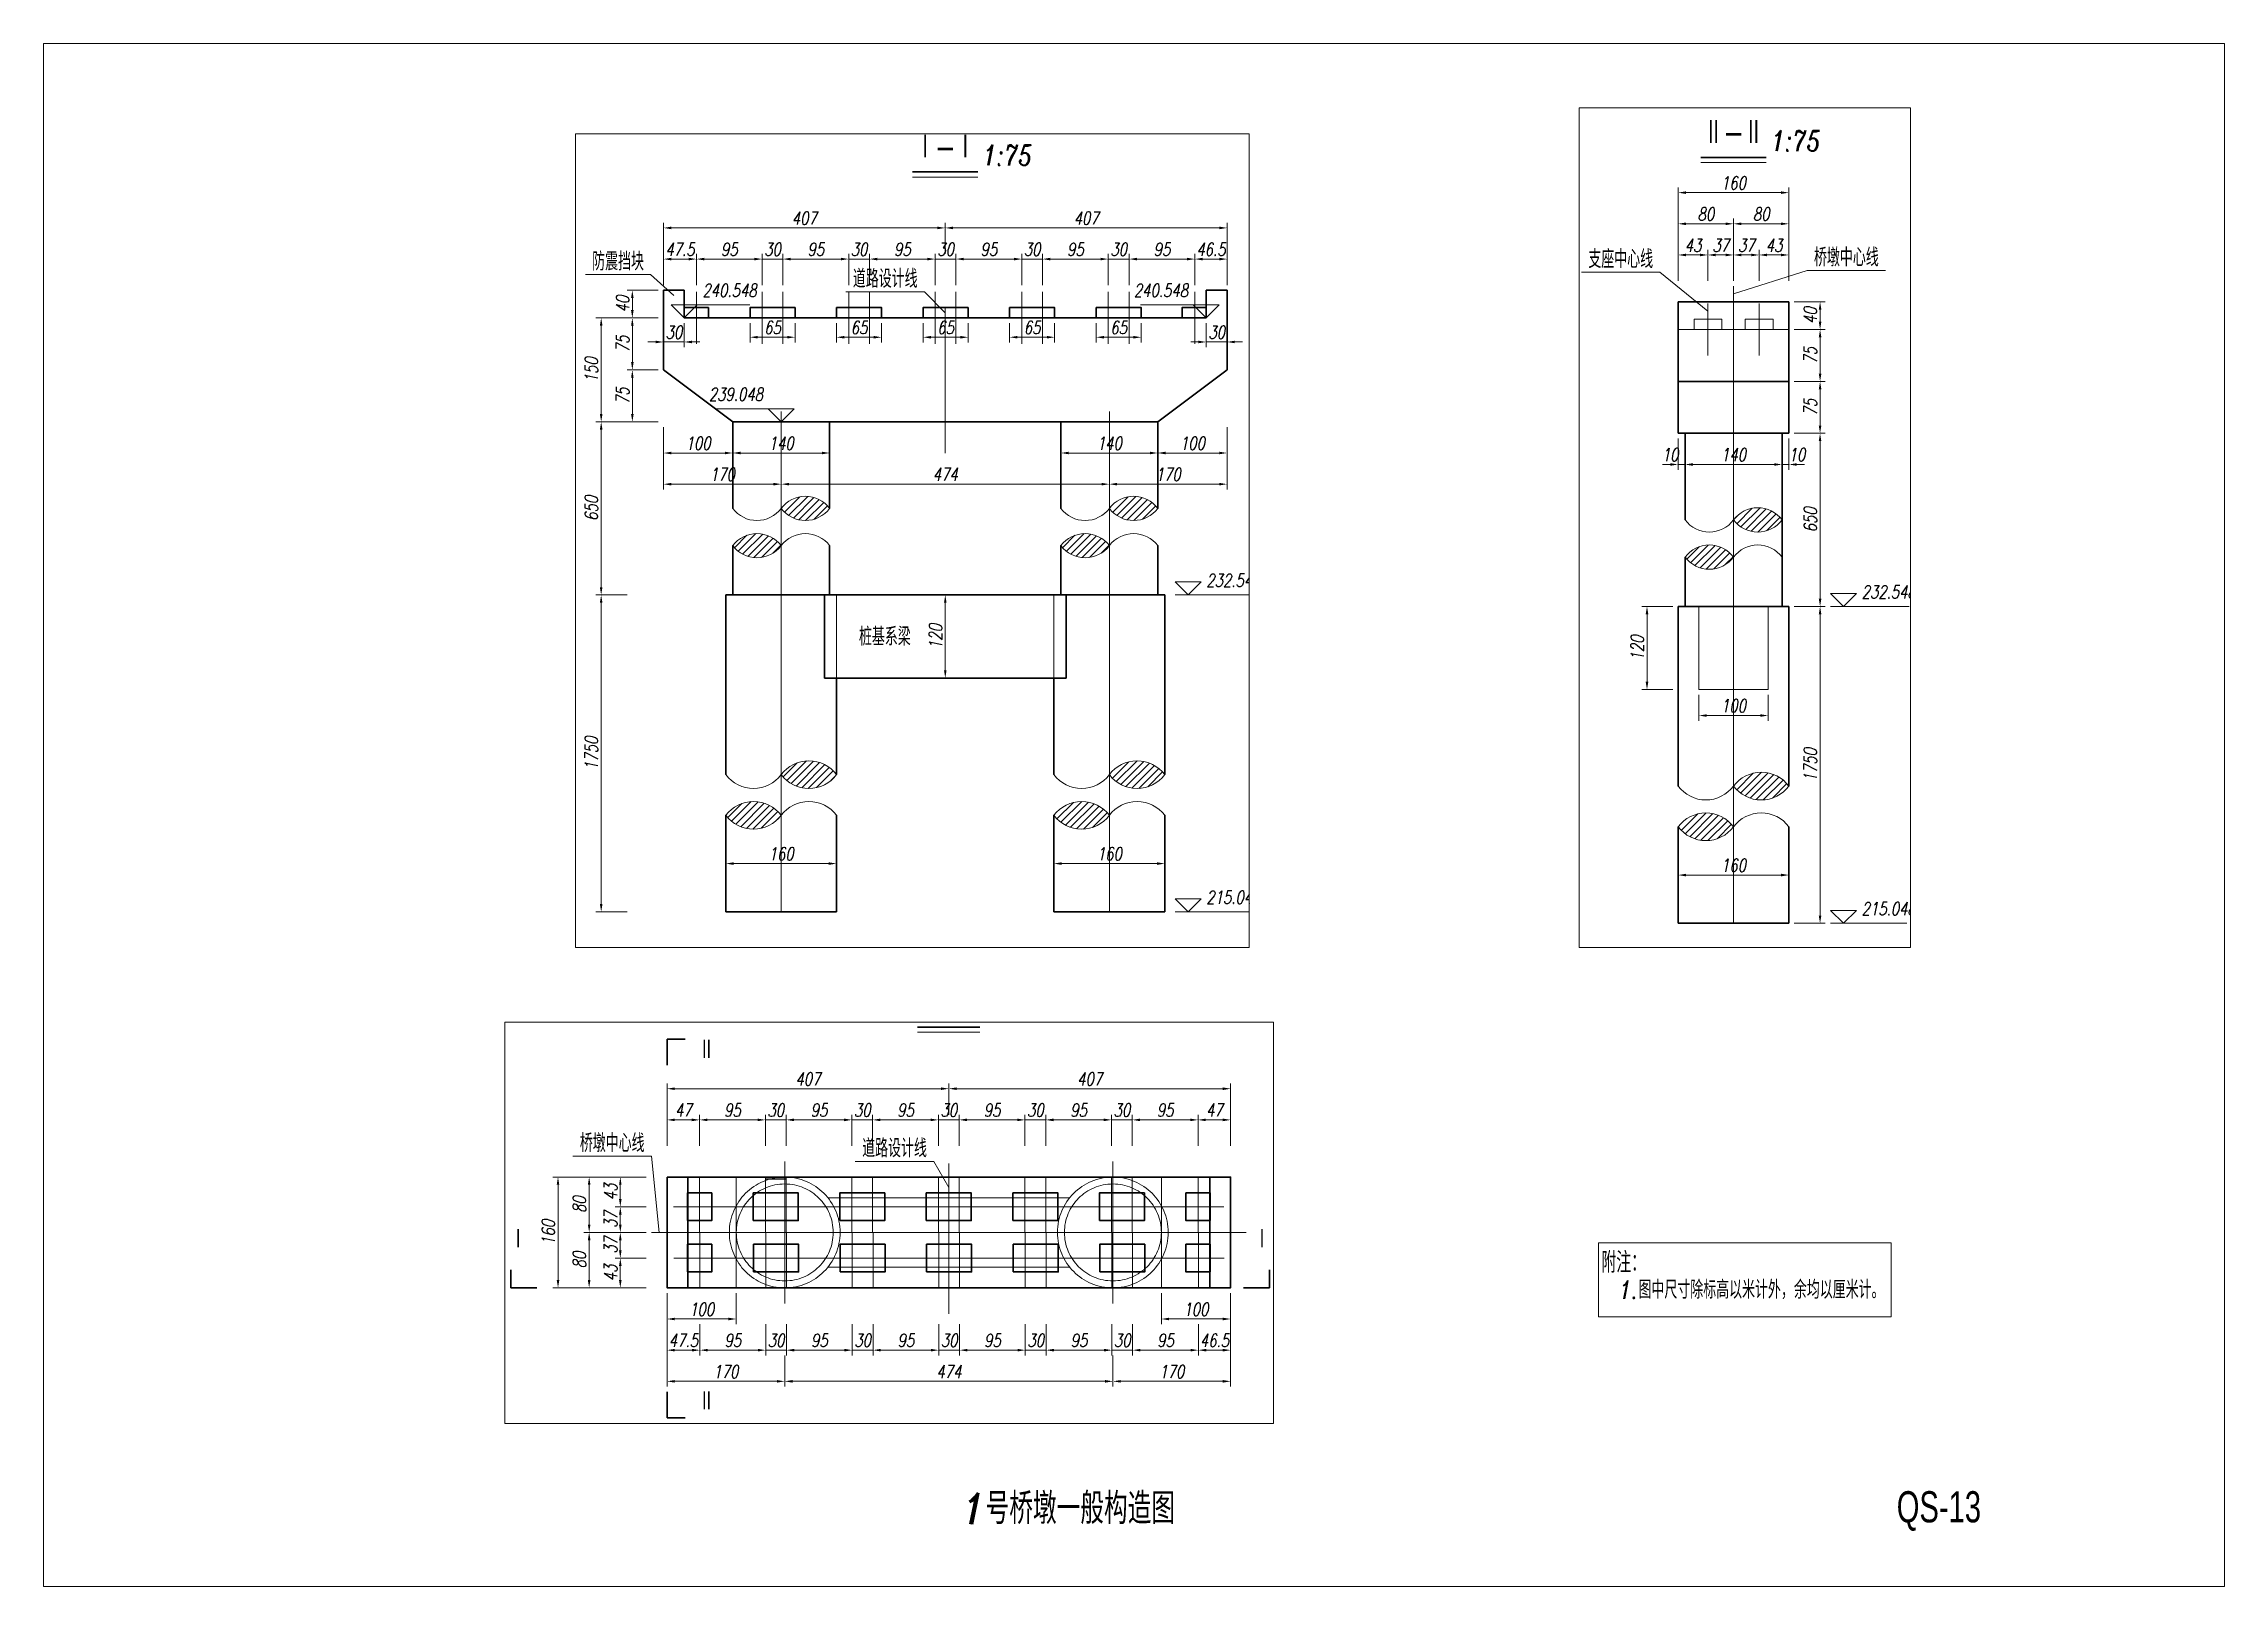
# Paper-space layout '桥墩一般构造图' of a CAD drawing. Extents: x -5 to 415, y -3 to 294.
# The model-space entities are those that its viewports show. They can reach past a viewport. Long polylines and large blocks are cut down to what shows.
import ezdxf
from ezdxf.enums import TextEntityAlignment as Align

# ---------------------------------------------------------------- set-up
doc = ezdxf.new("R2010")
doc.units = 0
doc.linetypes.add('CENTER', pattern=[50.8, 31.75, -6.35, 6.35, -6.35])
doc.linetypes.add('DASHED', pattern=[19.05, 12.7, -6.35])
doc.layers.add('TXT', color=7, linetype='Continuous')
for name, color, linetype, lineweight in [('图框', 5, 'Continuous', 60), ('填充', 4, 'Continuous', 15), ('外框_TK', 7, 'Continuous', 15), ('工作线', 1, 'Continuous', 35), ('文字', 7, 'Continuous', 15), ('构造虚线', 6, 'DASHED', 20), ('标注', 3, 'Continuous', 15), ('结构轮廓', 1, 'Continuous', 35), ('轴线', 2, 'CENTER', 15), ('钢筋', 1, 'Continuous', 35)]:
    doc.layers.add(name, color=color, linetype=linetype, lineweight=lineweight)
doc.layers.add('视口', color=5, linetype='DASHED', lineweight=15, plot=False)
doc.styles.add('fsdb', font='italc1.shx', dxfattribs={"width": 0.8, "bigfont": 'fsdb.shx'})
doc.styles.add('宋体', font='fsdb_e.shx', dxfattribs={"width": 0.75, "bigfont": 'fsdb.shx'})
doc.styles.add('标注', font='italc1.shx', dxfattribs={"width": 0.75, "bigfont": 'fsdb.shx'})
doc.dimstyles.new('DimStyle75', dxfattribs={"dimtxt": 187.5, "dimasz": 112.5, "dimexe": 75, "dimexo": 75, "dimgap": 46.875, "dimtad": 1, "dimdec": 1, "dimlfac": 0.1, "dimdsep": 46, "dimtxsty": '标注', "dimsah": 1, "dimcen": 0, "dimclrd": 256, "dimclre": 256, "dimclrt": 256, "dimadec": 1, "dimazin": 2, "dimtfac": 1, "dimtdec": 4, "dimtmove": 2, "dimatfit": 3, "dimfxl": 1, "dimtolj": 1, "dimtzin": 0, "dimlwd": -1, "dimlwe": -1, "dimarcsym": 0})
pattern_1 = [(45, (-2e-06, -122.92), (-53.033, 53.033), [])]
pattern_2 = [(45, (4740, -122.92), (-53.033, 53.033), [])]
pattern_3 = [(45, (13494.67, -2289.36), (-53.033, 53.033), [])]

psp = doc.layouts.new('桥墩一般构造图')

# ---------------------------------------------------------------- texts
at = {"layer": 'TXT', "color": 0, "style": '宋体', "width": 0.7}
psp.add_text('QS-13', height=6, dxfattribs=at).set_placement((351.9, 9.32))
at = {"layer": '图框', "color": 0, "style": 'fsdb', "width": 0.8}
psp.add_text('1号桥墩一般构造图', height=6, dxfattribs=at).set_placement((192.5, 9), align=Align.CENTER)

msp = doc.modelspace()

# ---------------------------------------------------------------- texts
at = {"layer": '文字', "style": '标注', "width": 0.75}
for s, p in [('Ⅰ-Ⅰ', (10640.3, 19215.96)), ('Ⅱ-Ⅱ', (21764.97, 17424.51))]:
    msp.add_text(s, height=375, dxfattribs=at).set_placement(p, align=Align.BOTTOM_CENTER)
for s, p in [('1:75', (11187.62, 19155.96)), ('1:75', (22312.29, 17364.51)), ('1:75', (11165.3, 6808.04)), ('Ⅰ', (4312.8, 3507.42)), ('Ⅱ', (7035.3, 1167.42))]:
    msp.add_text(s, height=300, dxfattribs=at).set_placement(p, align=Align.BOTTOM_LEFT)
for s, p in [('防震挡块', (5914.05, 17862.83)), ('道路设计线', (9773.11, 17612.83)), ('支座中心线', (20135.28, 15896.39)), ('桥墩中心线', (23394.66, 15921.39)), ('桩基系梁', (9767.55, 12446.58)), ('桥墩中心线', (5778.11, 5133.67)), ('道路设计线', (9856.6, 5058.67))]:
    msp.add_text(s, height=262.5, dxfattribs=at).set_placement(p, align=Align.MIDDLE_CENTER)
for s, height, p in [('Ⅱ', 300, (7035.3, 6633.04)), ('附注：', 200, (20547.78, 3345.99)), ('1.图中尺寸除标高以米计外，余均以厘米计。', 175, (20723.97, 3070.99))]:
    msp.add_text(s, height=height, dxfattribs=at).set_placement(p, align=Align.TOP_LEFT)
msp.add_text('Ⅰ', height=300, dxfattribs=at).set_placement((15272.8, 3507.42), align=Align.BOTTOM_RIGHT)
at = {"layer": '标注', "style": '标注', "width": 0.75}
for s, p in [('240.548', (7132.8, 17294.08)), ('232.548', (14410.3, 13106.58)), ('232.548', (23614.97, 10940.14)), ('215.048', (14410.3, 8531.58)), ('215.048', (23614.97, 6365.14))]:
    msp.add_text(s, height=187.5, dxfattribs=at).set_placement(p, align=Align.BOTTOM_LEFT)
for s, p in [('240.548', (14147.8, 17294.08)), ('239.048', (8007.8, 15794.08))]:
    msp.add_text(s, height=187.5, dxfattribs=at).set_placement(p, align=Align.BOTTOM_RIGHT)

# ---------------------------------------------------------------- blocks, each defined once
blk = doc.blocks.new('*D22')
at = {"layer": 'Defpoints', "color": 0}
for p in [(22564.970238, 14130.138889), (23014.970238, 14130.138889), (22564.970238, 13380.138889)]:
    blk.add_point(p, dxfattribs=at)
at = {"layer": '标注'}
for p, q in [((22639.970238, 14130.138889), (23089.970238, 14130.138889)), ((23014.970238, 13492.638889), (23014.970238, 14017.638889)), ((22639.970238, 13380.138889), (23089.970238, 13380.138889))]:
    blk.add_line(p, q, dxfattribs=at)
for points in [[(22996.220238, 14017.638889), (23033.720238, 14017.638889), (23014.970238, 14130.138889)], [(22996.220238, 13492.638889), (23033.720238, 13492.638889), (23014.970238, 13380.138889)]]:
    blk.add_solid(points, dxfattribs=at)
at = {"layer": '标注', "insert": (22874.345238, 13755.138889), "char_height": 187.5, "attachment_point": 5, "rotation": 90, "style": '标注'}
blk.add_mtext('\\A1;75', dxfattribs=at)
blk = doc.blocks.new('*D23')
at = {"layer": 'Defpoints', "color": 0}
for p in [(22564.970238, 14880.138889), (23014.970238, 14880.138889), (22564.970238, 14130.138889)]:
    blk.add_point(p, dxfattribs=at)
at = {"layer": '标注'}
for p, q in [((22639.970238, 14880.138889), (23089.970238, 14880.138889)), ((23014.970238, 14242.638889), (23014.970238, 14767.638889)), ((22639.970238, 14130.138889), (23089.970238, 14130.138889))]:
    blk.add_line(p, q, dxfattribs=at)
for points in [[(22996.220238, 14767.638889), (23033.720238, 14767.638889), (23014.970238, 14880.138889)], [(22996.220238, 14242.638889), (23033.720238, 14242.638889), (23014.970238, 14130.138889)]]:
    blk.add_solid(points, dxfattribs=at)
at = {"layer": '标注', "insert": (22874.345238, 14505.138889), "char_height": 187.5, "attachment_point": 5, "rotation": 90, "style": '标注'}
blk.add_mtext('\\A1;75', dxfattribs=at)
blk = doc.blocks.new('*D24')
at = {"layer": 'Defpoints', "color": 0}
for p in [(22564.970238, 15280.138889), (23014.970238, 15280.138889), (22564.970238, 14880.138889)]:
    blk.add_point(p, dxfattribs=at)
at = {"layer": '标注'}
for p, q in [((22639.970238, 15280.138889), (23089.970238, 15280.138889)), ((23014.970238, 14992.638889), (23014.970238, 15167.638889)), ((22639.970238, 14880.138889), (23089.970238, 14880.138889))]:
    blk.add_line(p, q, dxfattribs=at)
for points in [[(22996.220238, 15167.638889), (23033.720238, 15167.638889), (23014.970238, 15280.138889)], [(22996.220238, 14992.638889), (23033.720238, 14992.638889), (23014.970238, 14880.138889)]]:
    blk.add_solid(points, dxfattribs=at)
at = {"layer": '标注', "insert": (22874.344238, 15080.138889), "char_height": 187.5, "attachment_point": 5, "rotation": 90, "style": '标注'}
blk.add_mtext('\\A1;40', dxfattribs=at)
blk = doc.blocks.new('*D25')
at = {"layer": 'Defpoints', "color": 0}
for p in [(22564.970238, 16855.138889), (20964.970238, 16405.138889), (22564.970238, 16405.138889)]:
    blk.add_point(p, dxfattribs=at)
at = {"layer": '标注'}
for p, q in [((20964.970238, 16480.138889), (20964.970238, 16930.138889)), ((21077.470238, 16855.138889), (22452.470238, 16855.138889)), ((22564.970238, 16480.138889), (22564.970238, 16930.138889))]:
    blk.add_line(p, q, dxfattribs=at)
for points in [[(21077.470238, 16873.888889), (21077.470238, 16836.388889), (20964.970238, 16855.138889)], [(22452.470238, 16873.888889), (22452.470238, 16836.388889), (22564.970238, 16855.138889)]]:
    blk.add_solid(points, dxfattribs=at)
at = {"layer": '标注', "insert": (21764.970238, 16995.763889), "char_height": 187.5, "attachment_point": 5, "style": '标注'}
blk.add_mtext('\\A1;160', dxfattribs=at)
blk = doc.blocks.new('*D26')
at = {"layer": 'Defpoints', "color": 0}
for p in [(20964.970238, 13380.138889), (21064.970238, 13380.138889), (21064.970238, 12930.138889)]:
    blk.add_point(p, dxfattribs=at)
at = {"layer": '标注'}
for p, q in [((20964.970238, 13305.138889), (20964.970238, 12855.138889)), ((21064.970238, 13305.138889), (21064.970238, 12855.138889)), ((20852.470238, 12930.138889), (20739.970238, 12930.138889)), ((20964.970238, 12930.138889), (21064.970238, 12930.138889)), ((21177.470238, 12930.138889), (21289.970238, 12930.138889))]:
    blk.add_line(p, q, dxfattribs=at)
for points in [[(20852.470238, 12948.888889), (20852.470238, 12911.388889), (20964.970238, 12930.138889)], [(21177.470238, 12948.888889), (21177.470238, 12911.388889), (21064.970238, 12930.138889)]]:
    blk.add_solid(points, dxfattribs=at)
at = {"layer": '标注', "insert": (20849.345238, 13070.764889), "char_height": 187.5, "attachment_point": 5, "style": '标注'}
blk.add_mtext('\\A1;10', dxfattribs=at)
blk = doc.blocks.new('*D27')
at = {"layer": 'Defpoints', "color": 0}
for p in [(21064.970238, 13380.138889), (22464.970238, 13380.138889), (22464.970238, 12930.138889)]:
    blk.add_point(p, dxfattribs=at)
at = {"layer": '标注'}
for p, q in [((21064.970238, 13305.138889), (21064.970238, 12855.138889)), ((22464.970238, 13305.138889), (22464.970238, 12855.138889)), ((21177.470238, 12930.138889), (22352.470238, 12930.138889))]:
    blk.add_line(p, q, dxfattribs=at)
for points in [[(21177.470238, 12948.888889), (21177.470238, 12911.388889), (21064.970238, 12930.138889)], [(22352.470238, 12948.888889), (22352.470238, 12911.388889), (22464.970238, 12930.138889)]]:
    blk.add_solid(points, dxfattribs=at)
at = {"layer": '标注', "insert": (21764.970238, 13070.763889), "char_height": 187.5, "attachment_point": 5, "style": '标注'}
blk.add_mtext('\\A1;140', dxfattribs=at)
blk = doc.blocks.new('*D28')
at = {"layer": 'Defpoints', "color": 0}
for p in [(22464.970238, 13380.138889), (22564.970238, 13380.138889), (22564.970238, 12930.138889)]:
    blk.add_point(p, dxfattribs=at)
at = {"layer": '标注'}
for p, q in [((22464.970238, 13305.138889), (22464.970238, 12855.138889)), ((22564.970238, 13305.138889), (22564.970238, 12855.138889)), ((22352.470238, 12930.138889), (22239.970238, 12930.138889)), ((22464.970238, 12930.138889), (22564.970238, 12930.138889)), ((22677.470238, 12930.138889), (22789.970238, 12930.138889))]:
    blk.add_line(p, q, dxfattribs=at)
for points in [[(22352.470238, 12948.888889), (22352.470238, 12911.388889), (22464.970238, 12930.138889)], [(22677.470238, 12948.888889), (22677.470238, 12911.388889), (22564.970238, 12930.138889)]]:
    blk.add_solid(points, dxfattribs=at)
at = {"layer": '标注', "insert": (22680.595238, 13070.764889), "char_height": 187.5, "attachment_point": 5, "style": '标注'}
blk.add_mtext('\\A1;10', dxfattribs=at)
blk = doc.blocks.new('*D29')
at = {"layer": 'Defpoints', "color": 0}
for p in [(22564.970238, 13380.138889), (22564.970238, 10880.138889), (23014.970238, 10880.138889)]:
    blk.add_point(p, dxfattribs=at)
at = {"layer": '标注'}
for p, q in [((22639.970238, 13380.138889), (23089.970238, 13380.138889)), ((23014.970238, 13267.638889), (23014.970238, 10992.638889)), ((22639.970238, 10880.138889), (23089.970238, 10880.138889))]:
    blk.add_line(p, q, dxfattribs=at)
for points in [[(22996.220238, 13267.638889), (23033.720238, 13267.638889), (23014.970238, 13380.138889)], [(22996.220238, 10992.638889), (23033.720238, 10992.638889), (23014.970238, 10880.138889)]]:
    blk.add_solid(points, dxfattribs=at)
at = {"layer": '标注', "insert": (22874.345238, 12130.138889), "char_height": 187.5, "attachment_point": 5, "rotation": 90, "style": '标注'}
blk.add_mtext('\\A1;650', dxfattribs=at)
blk = doc.blocks.new('*D30')
at = {"layer": 'Defpoints', "color": 0}
for p in [(21764.970238, 16405.138889), (20964.970238, 15955.138889), (21764.970238, 15955.138889)]:
    blk.add_point(p, dxfattribs=at)
at = {"layer": '标注'}
for p, q in [((20964.970238, 16030.138889), (20964.970238, 16480.138889)), ((21077.470238, 16405.138889), (21652.470238, 16405.138889)), ((21764.970238, 16030.138889), (21764.970238, 16480.138889))]:
    blk.add_line(p, q, dxfattribs=at)
for points in [[(21077.470238, 16423.888889), (21077.470238, 16386.388889), (20964.970238, 16405.138889)], [(21652.470238, 16423.888889), (21652.470238, 16386.388889), (21764.970238, 16405.138889)]]:
    blk.add_solid(points, dxfattribs=at)
at = {"layer": '标注', "insert": (21364.970238, 16545.763889), "char_height": 187.5, "attachment_point": 5, "style": '标注'}
blk.add_mtext('\\A1;80', dxfattribs=at)
blk = doc.blocks.new('*D31')
at = {"layer": 'Defpoints', "color": 0}
for p in [(22564.970238, 16405.138889), (21764.970238, 15955.138889), (22564.970238, 15955.138889)]:
    blk.add_point(p, dxfattribs=at)
at = {"layer": '标注'}
for p, q in [((21764.970238, 16030.138889), (21764.970238, 16480.138889)), ((21877.470238, 16405.138889), (22452.470238, 16405.138889)), ((22564.970238, 16030.138889), (22564.970238, 16480.138889))]:
    blk.add_line(p, q, dxfattribs=at)
for points in [[(21877.470238, 16423.888889), (21877.470238, 16386.388889), (21764.970238, 16405.138889)], [(22452.470238, 16423.888889), (22452.470238, 16386.388889), (22564.970238, 16405.138889)]]:
    blk.add_solid(points, dxfattribs=at)
at = {"layer": '标注', "insert": (22164.970238, 16545.763889), "char_height": 187.5, "attachment_point": 5, "style": '标注'}
blk.add_mtext('\\A1;80', dxfattribs=at)
blk = doc.blocks.new('*D32')
at = {"layer": 'Defpoints', "color": 0}
for p in [(21394.970238, 15955.138889), (20964.970238, 15505.138889), (21394.970238, 15505.138889)]:
    blk.add_point(p, dxfattribs=at)
at = {"layer": '标注'}
for p, q in [((20964.970238, 15580.138889), (20964.970238, 16030.138889)), ((21394.970238, 15580.138889), (21394.970238, 16030.138889)), ((21077.470238, 15955.138889), (21282.470238, 15955.138889))]:
    blk.add_line(p, q, dxfattribs=at)
for points in [[(21077.470238, 15973.888889), (21077.470238, 15936.388889), (20964.970238, 15955.138889)], [(21282.470238, 15973.888889), (21282.470238, 15936.388889), (21394.970238, 15955.138889)]]:
    blk.add_solid(points, dxfattribs=at)
at = {"layer": '标注', "insert": (21179.970238, 16095.763889), "char_height": 187.5, "attachment_point": 5, "style": '标注'}
blk.add_mtext('\\A1;43', dxfattribs=at)
blk = doc.blocks.new('*D33')
at = {"layer": 'Defpoints', "color": 0}
for p in [(21764.970238, 15955.138889), (21394.970238, 15505.138889), (21764.970238, 15505.138889)]:
    blk.add_point(p, dxfattribs=at)
at = {"layer": '标注'}
for p, q in [((21394.970238, 15580.138889), (21394.970238, 16030.138889)), ((21764.970238, 15580.138889), (21764.970238, 16030.138889)), ((21507.470238, 15955.138889), (21652.470238, 15955.138889))]:
    blk.add_line(p, q, dxfattribs=at)
for points in [[(21507.470238, 15973.888889), (21507.470238, 15936.388889), (21394.970238, 15955.138889)], [(21652.470238, 15973.888889), (21652.470238, 15936.388889), (21764.970238, 15955.138889)]]:
    blk.add_solid(points, dxfattribs=at)
at = {"layer": '标注', "insert": (21579.970238, 16095.764889), "char_height": 187.5, "attachment_point": 5, "style": '标注'}
blk.add_mtext('\\A1;37', dxfattribs=at)
blk = doc.blocks.new('*D34')
at = {"layer": 'Defpoints', "color": 0}
for p in [(22134.970238, 15955.138889), (21764.970238, 15505.138889), (22134.970238, 15505.138889)]:
    blk.add_point(p, dxfattribs=at)
at = {"layer": '标注'}
for p, q in [((21764.970238, 15580.138889), (21764.970238, 16030.138889)), ((22134.970238, 15580.138889), (22134.970238, 16030.138889)), ((21877.470238, 15955.138889), (22022.470238, 15955.138889))]:
    blk.add_line(p, q, dxfattribs=at)
for points in [[(21877.470238, 15973.888889), (21877.470238, 15936.388889), (21764.970238, 15955.138889)], [(22022.470238, 15973.888889), (22022.470238, 15936.388889), (22134.970238, 15955.138889)]]:
    blk.add_solid(points, dxfattribs=at)
at = {"layer": '标注', "insert": (21949.970238, 16095.764889), "char_height": 187.5, "attachment_point": 5, "style": '标注'}
blk.add_mtext('\\A1;37', dxfattribs=at)
blk = doc.blocks.new('*D35')
at = {"layer": 'Defpoints', "color": 0}
for p in [(22564.970238, 15955.138889), (22134.970238, 15505.138889), (22564.970238, 15505.138889)]:
    blk.add_point(p, dxfattribs=at)
at = {"layer": '标注'}
for p, q in [((22134.970238, 15580.138889), (22134.970238, 16030.138889)), ((22564.970238, 15580.138889), (22564.970238, 16030.138889)), ((22247.470238, 15955.138889), (22452.470238, 15955.138889))]:
    blk.add_line(p, q, dxfattribs=at)
for points in [[(22247.470238, 15973.888889), (22247.470238, 15936.388889), (22134.970238, 15955.138889)], [(22452.470238, 15973.888889), (22452.470238, 15936.388889), (22564.970238, 15955.138889)]]:
    blk.add_solid(points, dxfattribs=at)
at = {"layer": '标注', "insert": (22349.970238, 16095.763889), "char_height": 187.5, "attachment_point": 5, "style": '标注'}
blk.add_mtext('\\A1;43', dxfattribs=at)
blk = doc.blocks.new('*D36')
at = {"layer": 'Defpoints', "color": 0}
for p in [(21264.970238, 9680.138889), (22264.970238, 9680.138889), (22264.970238, 9305.138889)]:
    blk.add_point(p, dxfattribs=at)
at = {"layer": '标注'}
for p, q in [((21264.970238, 9605.138889), (21264.970238, 9230.138889)), ((22264.970238, 9605.138889), (22264.970238, 9230.138889)), ((21377.470238, 9305.138889), (22152.470238, 9305.138889))]:
    blk.add_line(p, q, dxfattribs=at)
for points in [[(21377.470238, 9323.888889), (21377.470238, 9286.388889), (21264.970238, 9305.138889)], [(22152.470238, 9323.888889), (22152.470238, 9286.388889), (22264.970238, 9305.138889)]]:
    blk.add_solid(points, dxfattribs=at)
at = {"layer": '标注', "insert": (21764.970238, 9445.763889), "char_height": 187.5, "attachment_point": 5, "style": '标注'}
blk.add_mtext('\\A1;100', dxfattribs=at)
blk = doc.blocks.new('*D37')
at = {"layer": 'Defpoints', "color": 0}
for p in [(20964.970238, 10880.138889), (20514.970238, 9680.138889), (20964.970238, 9680.138889)]:
    blk.add_point(p, dxfattribs=at)
at = {"layer": '标注'}
for p, q in [((20889.970238, 10880.138889), (20439.970238, 10880.138889)), ((20514.970238, 10767.638889), (20514.970238, 9792.638889)), ((20889.970238, 9680.138889), (20439.970238, 9680.138889))]:
    blk.add_line(p, q, dxfattribs=at)
for points in [[(20496.220238, 10767.638889), (20533.720238, 10767.638889), (20514.970238, 10880.138889)], [(20496.220238, 9792.638889), (20533.720238, 9792.638889), (20514.970238, 9680.138889)]]:
    blk.add_solid(points, dxfattribs=at)
at = {"layer": '标注', "insert": (20374.345238, 10280.138889), "char_height": 187.5, "attachment_point": 5, "rotation": 90, "style": '标注'}
blk.add_mtext('\\A1;120', dxfattribs=at)
blk = doc.blocks.new('*D38')
at = {"layer": 'Defpoints', "color": 0}
for p in [(20964.970238, 7002.013889), (22564.970238, 7002.013889), (22564.970238, 7002.013889)]:
    blk.add_point(p, dxfattribs=at)
at = {"layer": '标注'}
blk.add_line((21077.470238, 7002.013889), (22452.470238, 7002.013889), dxfattribs=at)
for points in [[(21077.470238, 7020.763889), (21077.470238, 6983.263889), (20964.970238, 7002.013889)], [(22452.470238, 7020.763889), (22452.470238, 6983.263889), (22564.970238, 7002.013889)]]:
    blk.add_solid(points, dxfattribs=at)
at = {"layer": '标注', "insert": (21764.970238, 7142.638889), "char_height": 187.5, "attachment_point": 5, "style": '标注'}
blk.add_mtext('\\A1;160', dxfattribs=at)
blk = doc.blocks.new('*D39')
at = {"layer": 'Defpoints', "color": 0}
for p in [(22564.970238, 10880.138889), (22564.970238, 6305.138889), (23014.970238, 6305.138889)]:
    blk.add_point(p, dxfattribs=at)
at = {"layer": '标注'}
for p, q in [((22639.970238, 10880.138889), (23089.970238, 10880.138889)), ((23014.970238, 10767.638889), (23014.970238, 6417.638889)), ((22639.970238, 6305.138889), (23089.970238, 6305.138889))]:
    blk.add_line(p, q, dxfattribs=at)
for points in [[(22996.220238, 10767.638889), (23033.720238, 10767.638889), (23014.970238, 10880.138889)], [(22996.220238, 6417.638889), (23033.720238, 6417.638889), (23014.970238, 6305.138889)]]:
    blk.add_solid(points, dxfattribs=at)
at = {"layer": '标注', "insert": (22874.345238, 8592.638889), "char_height": 187.5, "attachment_point": 5, "rotation": 90, "style": '标注'}
blk.add_mtext('\\A1;1750', dxfattribs=at)
blk = doc.blocks.new('*D40')
at = {"layer": 'Defpoints', "color": 0}
for p in [(6570.297619, 3042.416333), (7570.297619, 3042.416333), (7570.297619, 2592.416333)]:
    blk.add_point(p, dxfattribs=at)
at = {"layer": '标注'}
for p, q in [((6570.297619, 2967.416333), (6570.297619, 2517.416333)), ((7570.297619, 2967.416333), (7570.297619, 2517.416333)), ((6682.797619, 2592.416333), (7457.797619, 2592.416333))]:
    blk.add_line(p, q, dxfattribs=at)
for points in [[(6682.797619, 2611.166333), (6682.797619, 2573.666333), (6570.297619, 2592.416333)], [(7457.797619, 2611.166333), (7457.797619, 2573.666333), (7570.297619, 2592.416333)]]:
    blk.add_solid(points, dxfattribs=at)
at = {"layer": '标注', "insert": (7070.297619, 2733.042333), "char_height": 187.5, "attachment_point": 5, "style": '标注'}
blk.add_mtext('\\A1;100', dxfattribs=at)
blk = doc.blocks.new('*D41')
at = {"layer": 'Defpoints', "color": 0}
for p in [(13710.297619, 3042.416333), (14710.297619, 3042.416333), (14710.297619, 2592.416333)]:
    blk.add_point(p, dxfattribs=at)
at = {"layer": '标注'}
for p, q in [((13710.297619, 2967.416333), (13710.297619, 2517.416333)), ((14710.297619, 2967.416333), (14710.297619, 2517.416333)), ((13822.797619, 2592.416333), (14597.797619, 2592.416333))]:
    blk.add_line(p, q, dxfattribs=at)
for points in [[(13822.797619, 2611.166333), (13822.797619, 2573.666333), (13710.297619, 2592.416333)], [(14597.797619, 2611.166333), (14597.797619, 2573.666333), (14710.297619, 2592.416333)]]:
    blk.add_solid(points, dxfattribs=at)
at = {"layer": '标注', "insert": (14210.297619, 2733.042333), "char_height": 187.5, "attachment_point": 5, "style": '标注'}
blk.add_mtext('\\A1;100', dxfattribs=at)
blk = doc.blocks.new('*D42')
at = {"layer": 'Defpoints', "color": 0}
for p in [(4995.297619, 4642.416333), (5445.297619, 4642.416333), (5445.297619, 3042.416333)]:
    blk.add_point(p, dxfattribs=at)
at = {"layer": '标注'}
for p, q in [((5370.297619, 4642.416333), (4920.297619, 4642.416333)), ((4995.297619, 3154.916333), (4995.297619, 4529.916333)), ((5370.297619, 3042.416333), (4920.297619, 3042.416333))]:
    blk.add_line(p, q, dxfattribs=at)
for points in [[(4976.547619, 4529.916333), (5014.047619, 4529.916333), (4995.297619, 4642.416333)], [(4976.547619, 3154.916333), (5014.047619, 3154.916333), (4995.297619, 3042.416333)]]:
    blk.add_solid(points, dxfattribs=at)
at = {"layer": '标注', "insert": (4854.672619, 3842.416333), "char_height": 187.5, "attachment_point": 5, "rotation": 90, "style": '标注'}
blk.add_mtext('\\A1;160', dxfattribs=at)
blk = doc.blocks.new('*D43')
at = {"layer": 'Defpoints', "color": 0}
for p in [(10640.297619, 5917.416333), (6570.297619, 5467.416333), (10640.297619, 5467.416333)]:
    blk.add_point(p, dxfattribs=at)
at = {"layer": '标注'}
for p, q in [((6570.297619, 5542.416333), (6570.297619, 5992.416333)), ((6682.797619, 5917.416333), (10527.797619, 5917.416333)), ((10640.297619, 5542.416333), (10640.297619, 5992.416333))]:
    blk.add_line(p, q, dxfattribs=at)
for points in [[(6682.797619, 5936.166333), (6682.797619, 5898.666333), (6570.297619, 5917.416333)], [(10527.797619, 5936.166333), (10527.797619, 5898.666333), (10640.297619, 5917.416333)]]:
    blk.add_solid(points, dxfattribs=at)
at = {"layer": '标注', "insert": (8605.297619, 6058.042333), "char_height": 187.5, "attachment_point": 5, "style": '标注'}
blk.add_mtext('\\A1;407', dxfattribs=at)
blk = doc.blocks.new('*D44')
at = {"layer": 'Defpoints', "color": 0}
for p in [(14710.297619, 5917.416333), (10640.297619, 5467.416333), (14710.297619, 5467.416333)]:
    blk.add_point(p, dxfattribs=at)
at = {"layer": '标注'}
for p, q in [((10640.297619, 5542.416333), (10640.297619, 5992.416333)), ((10752.797619, 5917.416333), (14597.797619, 5917.416333)), ((14710.297619, 5542.416333), (14710.297619, 5992.416333))]:
    blk.add_line(p, q, dxfattribs=at)
for points in [[(10752.797619, 5936.166333), (10752.797619, 5898.666333), (10640.297619, 5917.416333)], [(14597.797619, 5936.166333), (14597.797619, 5898.666333), (14710.297619, 5917.416333)]]:
    blk.add_solid(points, dxfattribs=at)
at = {"layer": '标注', "insert": (12675.297619, 6058.042333), "char_height": 187.5, "attachment_point": 5, "style": '标注'}
blk.add_mtext('\\A1;407', dxfattribs=at)
blk = doc.blocks.new('*D45')
at = {"layer": 'Defpoints', "color": 0}
for p in [(6570.297619, 2592.416333), (7045.297619, 2592.416333), (7045.297619, 2142.416333)]:
    blk.add_point(p, dxfattribs=at)
at = {"layer": '标注'}
for p, q in [((6570.297619, 2517.416333), (6570.297619, 2067.416333)), ((7045.297619, 2517.416333), (7045.297619, 2067.416333)), ((6682.797619, 2142.416333), (6932.797619, 2142.416333))]:
    blk.add_line(p, q, dxfattribs=at)
for points in [[(6682.797619, 2161.166333), (6682.797619, 2123.666333), (6570.297619, 2142.416333)], [(6932.797619, 2161.166333), (6932.797619, 2123.666333), (7045.297619, 2142.416333)]]:
    blk.add_solid(points, dxfattribs=at)
at = {"layer": '标注', "insert": (6807.797619, 2283.042333), "char_height": 187.5, "attachment_point": 5, "style": '标注'}
blk.add_mtext('\\A1;47.5', dxfattribs=at)
blk = doc.blocks.new('*D46')
at = {"layer": 'Defpoints', "color": 0}
for p in [(7045.297619, 2592.416333), (7995.297619, 2592.416333), (7995.297619, 2142.416333)]:
    blk.add_point(p, dxfattribs=at)
at = {"layer": '标注'}
for p, q in [((7045.297619, 2517.416333), (7045.297619, 2067.416333)), ((7995.297619, 2517.416333), (7995.297619, 2067.416333)), ((7157.797619, 2142.416333), (7882.797619, 2142.416333))]:
    blk.add_line(p, q, dxfattribs=at)
for points in [[(7157.797619, 2161.166333), (7157.797619, 2123.666333), (7045.297619, 2142.416333)], [(7882.797619, 2161.166333), (7882.797619, 2123.666333), (7995.297619, 2142.416333)]]:
    blk.add_solid(points, dxfattribs=at)
at = {"layer": '标注', "insert": (7520.297619, 2283.042333), "char_height": 187.5, "attachment_point": 5, "style": '标注'}
blk.add_mtext('\\A1;95', dxfattribs=at)
blk = doc.blocks.new('*D47')
at = {"layer": 'Defpoints', "color": 0}
for p in [(7995.297619, 2592.416333), (8295.297619, 2592.416333), (8295.297619, 2142.416333)]:
    blk.add_point(p, dxfattribs=at)
at = {"layer": '标注'}
for p, q in [((7995.297619, 2517.416333), (7995.297619, 2067.416333)), ((8295.297619, 2517.416333), (8295.297619, 2067.416333)), ((7882.797619, 2142.416333), (7770.297619, 2142.416333)), ((7995.297619, 2142.416333), (8295.297619, 2142.416333)), ((8407.797619, 2142.416333), (8520.297619, 2142.416333))]:
    blk.add_line(p, q, dxfattribs=at)
for points in [[(7882.797619, 2161.166333), (7882.797619, 2123.666333), (7995.297619, 2142.416333)], [(8407.797619, 2161.166333), (8407.797619, 2123.666333), (8295.297619, 2142.416333)]]:
    blk.add_solid(points, dxfattribs=at)
at = {"layer": '标注', "insert": (8145.297619, 2283.042333), "char_height": 187.5, "attachment_point": 5, "style": '标注'}
blk.add_mtext('\\A1;30', dxfattribs=at)
blk = doc.blocks.new('*D48')
at = {"layer": 'Defpoints', "color": 0}
for p in [(8295.297619, 2592.416333), (9245.297619, 2592.416333), (9245.297619, 2142.416333)]:
    blk.add_point(p, dxfattribs=at)
at = {"layer": '标注'}
for p, q in [((8295.297619, 2517.416333), (8295.297619, 2067.416333)), ((9245.297619, 2517.416333), (9245.297619, 2067.416333)), ((8407.797619, 2142.416333), (9132.797619, 2142.416333))]:
    blk.add_line(p, q, dxfattribs=at)
for points in [[(8407.797619, 2161.166333), (8407.797619, 2123.666333), (8295.297619, 2142.416333)], [(9132.797619, 2161.166333), (9132.797619, 2123.666333), (9245.297619, 2142.416333)]]:
    blk.add_solid(points, dxfattribs=at)
at = {"layer": '标注', "insert": (8770.297619, 2283.042333), "char_height": 187.5, "attachment_point": 5, "style": '标注'}
blk.add_mtext('\\A1;95', dxfattribs=at)
blk = doc.blocks.new('*D49')
at = {"layer": 'Defpoints', "color": 0}
for p in [(9245.297619, 2592.416333), (9545.297619, 2592.416333), (9545.297619, 2142.416333)]:
    blk.add_point(p, dxfattribs=at)
at = {"layer": '标注'}
for p, q in [((9245.297619, 2517.416333), (9245.297619, 2067.416333)), ((9545.297619, 2517.416333), (9545.297619, 2067.416333)), ((9132.797619, 2142.416333), (9020.297619, 2142.416333)), ((9245.297619, 2142.416333), (9545.297619, 2142.416333)), ((9657.797619, 2142.416333), (9770.297619, 2142.416333))]:
    blk.add_line(p, q, dxfattribs=at)
for points in [[(9132.797619, 2161.166333), (9132.797619, 2123.666333), (9245.297619, 2142.416333)], [(9657.797619, 2161.166333), (9657.797619, 2123.666333), (9545.297619, 2142.416333)]]:
    blk.add_solid(points, dxfattribs=at)
at = {"layer": '标注', "insert": (9395.297619, 2283.042333), "char_height": 187.5, "attachment_point": 5, "style": '标注'}
blk.add_mtext('\\A1;30', dxfattribs=at)
blk = doc.blocks.new('*D50')
at = {"layer": 'Defpoints', "color": 0}
for p in [(9545.297619, 2592.416333), (10495.297619, 2592.416333), (10495.297619, 2142.416333)]:
    blk.add_point(p, dxfattribs=at)
at = {"layer": '标注'}
for p, q in [((9545.297619, 2517.416333), (9545.297619, 2067.416333)), ((10495.297619, 2517.416333), (10495.297619, 2067.416333)), ((9657.797619, 2142.416333), (10382.797619, 2142.416333))]:
    blk.add_line(p, q, dxfattribs=at)
for points in [[(9657.797619, 2161.166333), (9657.797619, 2123.666333), (9545.297619, 2142.416333)], [(10382.797619, 2161.166333), (10382.797619, 2123.666333), (10495.297619, 2142.416333)]]:
    blk.add_solid(points, dxfattribs=at)
at = {"layer": '标注', "insert": (10020.297619, 2283.042333), "char_height": 187.5, "attachment_point": 5, "style": '标注'}
blk.add_mtext('\\A1;95', dxfattribs=at)
blk = doc.blocks.new('*D51')
at = {"layer": 'Defpoints', "color": 0}
for p in [(10495.297619, 2592.416333), (10795.297619, 2592.416333), (10795.297619, 2142.416333)]:
    blk.add_point(p, dxfattribs=at)
at = {"layer": '标注'}
for p, q in [((10495.297619, 2517.416333), (10495.297619, 2067.416333)), ((10795.297619, 2517.416333), (10795.297619, 2067.416333)), ((10382.797619, 2142.416333), (10270.297619, 2142.416333)), ((10495.297619, 2142.416333), (10795.297619, 2142.416333)), ((10907.797619, 2142.416333), (11020.297619, 2142.416333))]:
    blk.add_line(p, q, dxfattribs=at)
for points in [[(10382.797619, 2161.166333), (10382.797619, 2123.666333), (10495.297619, 2142.416333)], [(10907.797619, 2161.166333), (10907.797619, 2123.666333), (10795.297619, 2142.416333)]]:
    blk.add_solid(points, dxfattribs=at)
at = {"layer": '标注', "insert": (10645.297619, 2283.042333), "char_height": 187.5, "attachment_point": 5, "style": '标注'}
blk.add_mtext('\\A1;30', dxfattribs=at)
blk = doc.blocks.new('*D52')
at = {"layer": 'Defpoints', "color": 0}
for p in [(10795.297619, 2592.416333), (11745.297619, 2592.416333), (11745.297619, 2142.416333)]:
    blk.add_point(p, dxfattribs=at)
at = {"layer": '标注'}
for p, q in [((10795.297619, 2517.416333), (10795.297619, 2067.416333)), ((11745.297619, 2517.416333), (11745.297619, 2067.416333)), ((10907.797619, 2142.416333), (11632.797619, 2142.416333))]:
    blk.add_line(p, q, dxfattribs=at)
for points in [[(10907.797619, 2161.166333), (10907.797619, 2123.666333), (10795.297619, 2142.416333)], [(11632.797619, 2161.166333), (11632.797619, 2123.666333), (11745.297619, 2142.416333)]]:
    blk.add_solid(points, dxfattribs=at)
at = {"layer": '标注', "insert": (11270.297619, 2283.042333), "char_height": 187.5, "attachment_point": 5, "style": '标注'}
blk.add_mtext('\\A1;95', dxfattribs=at)
blk = doc.blocks.new('*D53')
at = {"layer": 'Defpoints', "color": 0}
for p in [(11745.297619, 2592.416333), (12045.297619, 2592.416333), (12045.297619, 2142.416333)]:
    blk.add_point(p, dxfattribs=at)
at = {"layer": '标注'}
for p, q in [((11745.297619, 2517.416333), (11745.297619, 2067.416333)), ((12045.297619, 2517.416333), (12045.297619, 2067.416333)), ((11632.797619, 2142.416333), (11520.297619, 2142.416333)), ((11745.297619, 2142.416333), (12045.297619, 2142.416333)), ((12157.797619, 2142.416333), (12270.297619, 2142.416333))]:
    blk.add_line(p, q, dxfattribs=at)
for points in [[(11632.797619, 2161.166333), (11632.797619, 2123.666333), (11745.297619, 2142.416333)], [(12157.797619, 2161.166333), (12157.797619, 2123.666333), (12045.297619, 2142.416333)]]:
    blk.add_solid(points, dxfattribs=at)
at = {"layer": '标注', "insert": (11895.297619, 2283.042333), "char_height": 187.5, "attachment_point": 5, "style": '标注'}
blk.add_mtext('\\A1;30', dxfattribs=at)
blk = doc.blocks.new('*D54')
at = {"layer": 'Defpoints', "color": 0}
for p in [(12045.297619, 2592.416333), (12995.297619, 2592.416333), (12995.297619, 2142.416333)]:
    blk.add_point(p, dxfattribs=at)
at = {"layer": '标注'}
for p, q in [((12045.297619, 2517.416333), (12045.297619, 2067.416333)), ((12995.297619, 2517.416333), (12995.297619, 2067.416333)), ((12157.797619, 2142.416333), (12882.797619, 2142.416333))]:
    blk.add_line(p, q, dxfattribs=at)
for points in [[(12157.797619, 2161.166333), (12157.797619, 2123.666333), (12045.297619, 2142.416333)], [(12882.797619, 2161.166333), (12882.797619, 2123.666333), (12995.297619, 2142.416333)]]:
    blk.add_solid(points, dxfattribs=at)
at = {"layer": '标注', "insert": (12520.297619, 2283.042333), "char_height": 187.5, "attachment_point": 5, "style": '标注'}
blk.add_mtext('\\A1;95', dxfattribs=at)
blk = doc.blocks.new('*D55')
at = {"layer": 'Defpoints', "color": 0}
for p in [(12995.297619, 2592.416333), (13295.297619, 2592.416333), (13295.297619, 2142.416333)]:
    blk.add_point(p, dxfattribs=at)
at = {"layer": '标注'}
for p, q in [((12995.297619, 2517.416333), (12995.297619, 2067.416333)), ((13295.297619, 2517.416333), (13295.297619, 2067.416333)), ((12882.797619, 2142.416333), (12770.297619, 2142.416333)), ((12995.297619, 2142.416333), (13295.297619, 2142.416333)), ((13407.797619, 2142.416333), (13520.297619, 2142.416333))]:
    blk.add_line(p, q, dxfattribs=at)
for points in [[(12882.797619, 2161.166333), (12882.797619, 2123.666333), (12995.297619, 2142.416333)], [(13407.797619, 2161.166333), (13407.797619, 2123.666333), (13295.297619, 2142.416333)]]:
    blk.add_solid(points, dxfattribs=at)
at = {"layer": '标注', "insert": (13145.297619, 2283.042333), "char_height": 187.5, "attachment_point": 5, "style": '标注'}
blk.add_mtext('\\A1;30', dxfattribs=at)
blk = doc.blocks.new('*D56')
at = {"layer": 'Defpoints', "color": 0}
for p in [(13295.297619, 2592.416333), (14245.297619, 2592.416333), (14245.297619, 2142.416333)]:
    blk.add_point(p, dxfattribs=at)
at = {"layer": '标注'}
for p, q in [((13295.297619, 2517.416333), (13295.297619, 2067.416333)), ((14245.297619, 2517.416333), (14245.297619, 2067.416333)), ((13407.797619, 2142.416333), (14132.797619, 2142.416333))]:
    blk.add_line(p, q, dxfattribs=at)
for points in [[(13407.797619, 2161.166333), (13407.797619, 2123.666333), (13295.297619, 2142.416333)], [(14132.797619, 2161.166333), (14132.797619, 2123.666333), (14245.297619, 2142.416333)]]:
    blk.add_solid(points, dxfattribs=at)
at = {"layer": '标注', "insert": (13770.297619, 2283.042333), "char_height": 187.5, "attachment_point": 5, "style": '标注'}
blk.add_mtext('\\A1;95', dxfattribs=at)
blk = doc.blocks.new('*D57')
at = {"layer": 'Defpoints', "color": 0}
for p in [(14245.297619, 2592.416333), (14710.297619, 2592.416333), (14710.297619, 2142.416333)]:
    blk.add_point(p, dxfattribs=at)
at = {"layer": '标注'}
for p, q in [((14245.297619, 2517.416333), (14245.297619, 2067.416333)), ((14710.297619, 2517.416333), (14710.297619, 2067.416333)), ((14357.797619, 2142.416333), (14597.797619, 2142.416333))]:
    blk.add_line(p, q, dxfattribs=at)
for points in [[(14357.797619, 2161.166333), (14357.797619, 2123.666333), (14245.297619, 2142.416333)], [(14597.797619, 2161.166333), (14597.797619, 2123.666333), (14710.297619, 2142.416333)]]:
    blk.add_solid(points, dxfattribs=at)
at = {"layer": '标注', "insert": (14477.797619, 2283.042333), "char_height": 187.5, "attachment_point": 5, "style": '标注'}
blk.add_mtext('\\A1;46.5', dxfattribs=at)
blk = doc.blocks.new('*D58')
at = {"layer": 'Defpoints', "color": 0}
for p in [(7040.297619, 5467.416333), (6570.297619, 5017.416333), (7040.297619, 5017.416333)]:
    blk.add_point(p, dxfattribs=at)
at = {"layer": '标注'}
for p, q in [((6570.297619, 5092.416333), (6570.297619, 5542.416333)), ((6682.797619, 5467.416333), (6927.797619, 5467.416333)), ((7040.297619, 5092.416333), (7040.297619, 5542.416333))]:
    blk.add_line(p, q, dxfattribs=at)
for points in [[(6682.797619, 5486.166333), (6682.797619, 5448.666333), (6570.297619, 5467.416333)], [(6927.797619, 5486.166333), (6927.797619, 5448.666333), (7040.297619, 5467.416333)]]:
    blk.add_solid(points, dxfattribs=at)
at = {"layer": '标注', "insert": (6805.297619, 5608.042333), "char_height": 187.5, "attachment_point": 5, "style": '标注'}
blk.add_mtext('\\A1;47', dxfattribs=at)
blk = doc.blocks.new('*D59')
at = {"layer": 'Defpoints', "color": 0}
for p in [(7990.297619, 5467.416333), (7040.297619, 5017.416333), (7990.297619, 5017.416333)]:
    blk.add_point(p, dxfattribs=at)
at = {"layer": '标注'}
for p, q in [((7040.297619, 5092.416333), (7040.297619, 5542.416333)), ((7152.797619, 5467.416333), (7877.797619, 5467.416333)), ((7990.297619, 5092.416333), (7990.297619, 5542.416333))]:
    blk.add_line(p, q, dxfattribs=at)
for points in [[(7152.797619, 5486.166333), (7152.797619, 5448.666333), (7040.297619, 5467.416333)], [(7877.797619, 5486.166333), (7877.797619, 5448.666333), (7990.297619, 5467.416333)]]:
    blk.add_solid(points, dxfattribs=at)
at = {"layer": '标注', "insert": (7515.297619, 5608.042333), "char_height": 187.5, "attachment_point": 5, "style": '标注'}
blk.add_mtext('\\A1;95', dxfattribs=at)
blk = doc.blocks.new('*D60')
at = {"layer": 'Defpoints', "color": 0}
for p in [(8290.297619, 5467.416333), (7990.297619, 5017.416333), (8290.297619, 5017.416333)]:
    blk.add_point(p, dxfattribs=at)
at = {"layer": '标注'}
for p, q in [((7877.797619, 5467.416333), (7765.297619, 5467.416333)), ((7990.297619, 5092.416333), (7990.297619, 5542.416333)), ((7990.297619, 5467.416333), (8290.297619, 5467.416333)), ((8290.297619, 5092.416333), (8290.297619, 5542.416333)), ((8402.797619, 5467.416333), (8515.297619, 5467.416333))]:
    blk.add_line(p, q, dxfattribs=at)
for points in [[(7877.797619, 5486.166333), (7877.797619, 5448.666333), (7990.297619, 5467.416333)], [(8402.797619, 5486.166333), (8402.797619, 5448.666333), (8290.297619, 5467.416333)]]:
    blk.add_solid(points, dxfattribs=at)
at = {"layer": '标注', "insert": (8140.297619, 5608.042333), "char_height": 187.5, "attachment_point": 5, "style": '标注'}
blk.add_mtext('\\A1;30', dxfattribs=at)
blk = doc.blocks.new('*D61')
at = {"layer": 'Defpoints', "color": 0}
for p in [(9240.297619, 5467.416333), (8290.297619, 5017.416333), (9240.297619, 5017.416333)]:
    blk.add_point(p, dxfattribs=at)
at = {"layer": '标注'}
for p, q in [((8290.297619, 5092.416333), (8290.297619, 5542.416333)), ((8402.797619, 5467.416333), (9127.797619, 5467.416333)), ((9240.297619, 5092.416333), (9240.297619, 5542.416333))]:
    blk.add_line(p, q, dxfattribs=at)
for points in [[(8402.797619, 5486.166333), (8402.797619, 5448.666333), (8290.297619, 5467.416333)], [(9127.797619, 5486.166333), (9127.797619, 5448.666333), (9240.297619, 5467.416333)]]:
    blk.add_solid(points, dxfattribs=at)
at = {"layer": '标注', "insert": (8765.297619, 5608.042333), "char_height": 187.5, "attachment_point": 5, "style": '标注'}
blk.add_mtext('\\A1;95', dxfattribs=at)
blk = doc.blocks.new('*D62')
at = {"layer": 'Defpoints', "color": 0}
for p in [(9540.297619, 5467.416333), (9240.297619, 5017.416333), (9540.297619, 5017.416333)]:
    blk.add_point(p, dxfattribs=at)
at = {"layer": '标注'}
for p, q in [((9127.797619, 5467.416333), (9015.297619, 5467.416333)), ((9240.297619, 5092.416333), (9240.297619, 5542.416333)), ((9240.297619, 5467.416333), (9540.297619, 5467.416333)), ((9540.297619, 5092.416333), (9540.297619, 5542.416333)), ((9652.797619, 5467.416333), (9765.297619, 5467.416333))]:
    blk.add_line(p, q, dxfattribs=at)
for points in [[(9127.797619, 5486.166333), (9127.797619, 5448.666333), (9240.297619, 5467.416333)], [(9652.797619, 5486.166333), (9652.797619, 5448.666333), (9540.297619, 5467.416333)]]:
    blk.add_solid(points, dxfattribs=at)
at = {"layer": '标注', "insert": (9390.297619, 5608.042333), "char_height": 187.5, "attachment_point": 5, "style": '标注'}
blk.add_mtext('\\A1;30', dxfattribs=at)
blk = doc.blocks.new('*D63')
at = {"layer": 'Defpoints', "color": 0}
for p in [(10490.297619, 5467.416333), (9540.297619, 5017.416333), (10490.297619, 5017.416333)]:
    blk.add_point(p, dxfattribs=at)
at = {"layer": '标注'}
for p, q in [((9540.297619, 5092.416333), (9540.297619, 5542.416333)), ((9652.797619, 5467.416333), (10377.797619, 5467.416333)), ((10490.297619, 5092.416333), (10490.297619, 5542.416333))]:
    blk.add_line(p, q, dxfattribs=at)
for points in [[(9652.797619, 5486.166333), (9652.797619, 5448.666333), (9540.297619, 5467.416333)], [(10377.797619, 5486.166333), (10377.797619, 5448.666333), (10490.297619, 5467.416333)]]:
    blk.add_solid(points, dxfattribs=at)
at = {"layer": '标注', "insert": (10015.297619, 5608.042333), "char_height": 187.5, "attachment_point": 5, "style": '标注'}
blk.add_mtext('\\A1;95', dxfattribs=at)
blk = doc.blocks.new('*D64')
at = {"layer": 'Defpoints', "color": 0}
for p in [(10790.297619, 5467.416333), (10490.297619, 5017.416333), (10790.297619, 5017.416333)]:
    blk.add_point(p, dxfattribs=at)
at = {"layer": '标注'}
for p, q in [((10377.797619, 5467.416333), (10265.297619, 5467.416333)), ((10490.297619, 5092.416333), (10490.297619, 5542.416333)), ((10490.297619, 5467.416333), (10790.297619, 5467.416333)), ((10790.297619, 5092.416333), (10790.297619, 5542.416333)), ((10902.797619, 5467.416333), (11015.297619, 5467.416333))]:
    blk.add_line(p, q, dxfattribs=at)
for points in [[(10377.797619, 5486.166333), (10377.797619, 5448.666333), (10490.297619, 5467.416333)], [(10902.797619, 5486.166333), (10902.797619, 5448.666333), (10790.297619, 5467.416333)]]:
    blk.add_solid(points, dxfattribs=at)
at = {"layer": '标注', "insert": (10640.297619, 5608.042333), "char_height": 187.5, "attachment_point": 5, "style": '标注'}
blk.add_mtext('\\A1;30', dxfattribs=at)
blk = doc.blocks.new('*D65')
at = {"layer": 'Defpoints', "color": 0}
for p in [(11740.297619, 5467.416333), (10790.297619, 5017.416333), (11740.297619, 5017.416333)]:
    blk.add_point(p, dxfattribs=at)
at = {"layer": '标注'}
for p, q in [((10790.297619, 5092.416333), (10790.297619, 5542.416333)), ((10902.797619, 5467.416333), (11627.797619, 5467.416333)), ((11740.297619, 5092.416333), (11740.297619, 5542.416333))]:
    blk.add_line(p, q, dxfattribs=at)
for points in [[(10902.797619, 5486.166333), (10902.797619, 5448.666333), (10790.297619, 5467.416333)], [(11627.797619, 5486.166333), (11627.797619, 5448.666333), (11740.297619, 5467.416333)]]:
    blk.add_solid(points, dxfattribs=at)
at = {"layer": '标注', "insert": (11265.297619, 5608.042333), "char_height": 187.5, "attachment_point": 5, "style": '标注'}
blk.add_mtext('\\A1;95', dxfattribs=at)
blk = doc.blocks.new('*D66')
at = {"layer": 'Defpoints', "color": 0}
for p in [(12040.297619, 5467.416333), (11740.297619, 5017.416333), (12040.297619, 5017.416333)]:
    blk.add_point(p, dxfattribs=at)
at = {"layer": '标注'}
for p, q in [((11627.797619, 5467.416333), (11515.297619, 5467.416333)), ((11740.297619, 5092.416333), (11740.297619, 5542.416333)), ((11740.297619, 5467.416333), (12040.297619, 5467.416333)), ((12040.297619, 5092.416333), (12040.297619, 5542.416333)), ((12152.797619, 5467.416333), (12265.297619, 5467.416333))]:
    blk.add_line(p, q, dxfattribs=at)
for points in [[(11627.797619, 5486.166333), (11627.797619, 5448.666333), (11740.297619, 5467.416333)], [(12152.797619, 5486.166333), (12152.797619, 5448.666333), (12040.297619, 5467.416333)]]:
    blk.add_solid(points, dxfattribs=at)
at = {"layer": '标注', "insert": (11890.297619, 5608.042333), "char_height": 187.5, "attachment_point": 5, "style": '标注'}
blk.add_mtext('\\A1;30', dxfattribs=at)
blk = doc.blocks.new('*D67')
at = {"layer": 'Defpoints', "color": 0}
for p in [(12990.297619, 5467.416333), (12040.297619, 5017.416333), (12990.297619, 5017.416333)]:
    blk.add_point(p, dxfattribs=at)
at = {"layer": '标注'}
for p, q in [((12040.297619, 5092.416333), (12040.297619, 5542.416333)), ((12152.797619, 5467.416333), (12877.797619, 5467.416333)), ((12990.297619, 5092.416333), (12990.297619, 5542.416333))]:
    blk.add_line(p, q, dxfattribs=at)
for points in [[(12152.797619, 5486.166333), (12152.797619, 5448.666333), (12040.297619, 5467.416333)], [(12877.797619, 5486.166333), (12877.797619, 5448.666333), (12990.297619, 5467.416333)]]:
    blk.add_solid(points, dxfattribs=at)
at = {"layer": '标注', "insert": (12515.297619, 5608.042333), "char_height": 187.5, "attachment_point": 5, "style": '标注'}
blk.add_mtext('\\A1;95', dxfattribs=at)
blk = doc.blocks.new('*D68')
at = {"layer": 'Defpoints', "color": 0}
for p in [(13290.297619, 5467.416333), (12990.297619, 5017.416333), (13290.297619, 5017.416333)]:
    blk.add_point(p, dxfattribs=at)
at = {"layer": '标注'}
for p, q in [((12877.797619, 5467.416333), (12765.297619, 5467.416333)), ((12990.297619, 5092.416333), (12990.297619, 5542.416333)), ((12990.297619, 5467.416333), (13290.297619, 5467.416333)), ((13290.297619, 5092.416333), (13290.297619, 5542.416333)), ((13402.797619, 5467.416333), (13515.297619, 5467.416333))]:
    blk.add_line(p, q, dxfattribs=at)
for points in [[(12877.797619, 5486.166333), (12877.797619, 5448.666333), (12990.297619, 5467.416333)], [(13402.797619, 5486.166333), (13402.797619, 5448.666333), (13290.297619, 5467.416333)]]:
    blk.add_solid(points, dxfattribs=at)
at = {"layer": '标注', "insert": (13140.297619, 5608.042333), "char_height": 187.5, "attachment_point": 5, "style": '标注'}
blk.add_mtext('\\A1;30', dxfattribs=at)
blk = doc.blocks.new('*D69')
at = {"layer": 'Defpoints', "color": 0}
for p in [(14240.297619, 5467.416333), (13290.297619, 5017.416333), (14240.297619, 5017.416333)]:
    blk.add_point(p, dxfattribs=at)
at = {"layer": '标注'}
for p, q in [((13290.297619, 5092.416333), (13290.297619, 5542.416333)), ((13402.797619, 5467.416333), (14127.797619, 5467.416333)), ((14240.297619, 5092.416333), (14240.297619, 5542.416333))]:
    blk.add_line(p, q, dxfattribs=at)
for points in [[(13402.797619, 5486.166333), (13402.797619, 5448.666333), (13290.297619, 5467.416333)], [(14127.797619, 5486.166333), (14127.797619, 5448.666333), (14240.297619, 5467.416333)]]:
    blk.add_solid(points, dxfattribs=at)
at = {"layer": '标注', "insert": (13765.297619, 5608.042333), "char_height": 187.5, "attachment_point": 5, "style": '标注'}
blk.add_mtext('\\A1;95', dxfattribs=at)
blk = doc.blocks.new('*D70')
at = {"layer": 'Defpoints', "color": 0}
for p in [(14710.297619, 5467.416333), (14240.297619, 5017.416333), (14710.297619, 5017.416333)]:
    blk.add_point(p, dxfattribs=at)
at = {"layer": '标注'}
for p, q in [((14240.297619, 5092.416333), (14240.297619, 5542.416333)), ((14352.797619, 5467.416333), (14597.797619, 5467.416333)), ((14710.297619, 5092.416333), (14710.297619, 5542.416333))]:
    blk.add_line(p, q, dxfattribs=at)
for points in [[(14352.797619, 5486.166333), (14352.797619, 5448.666333), (14240.297619, 5467.416333)], [(14597.797619, 5486.166333), (14597.797619, 5448.666333), (14710.297619, 5467.416333)]]:
    blk.add_solid(points, dxfattribs=at)
at = {"layer": '标注', "insert": (14475.297619, 5608.042333), "char_height": 187.5, "attachment_point": 5, "style": '标注'}
blk.add_mtext('\\A1;47', dxfattribs=at)
blk = doc.blocks.new('*D71')
at = {"layer": 'Defpoints', "color": 0}
for p in [(6570.297619, 2142.416333), (8270.297619, 2142.416333), (8270.297619, 1692.416333)]:
    blk.add_point(p, dxfattribs=at)
at = {"layer": '标注'}
for p, q in [((6570.297619, 2067.416333), (6570.297619, 1617.416333)), ((8270.297619, 2067.416333), (8270.297619, 1617.416333)), ((6682.797619, 1692.416333), (8157.797619, 1692.416333))]:
    blk.add_line(p, q, dxfattribs=at)
for points in [[(6682.797619, 1711.166333), (6682.797619, 1673.666333), (6570.297619, 1692.416333)], [(8157.797619, 1711.166333), (8157.797619, 1673.666333), (8270.297619, 1692.416333)]]:
    blk.add_solid(points, dxfattribs=at)
at = {"layer": '标注', "insert": (7420.297619, 1833.042333), "char_height": 187.5, "attachment_point": 5, "style": '标注'}
blk.add_mtext('\\A1;170', dxfattribs=at)
blk = doc.blocks.new('*D72')
at = {"layer": 'Defpoints', "color": 0}
for p in [(8270.297619, 2142.416333), (13010.297619, 2142.416333), (13010.297619, 1692.416333)]:
    blk.add_point(p, dxfattribs=at)
at = {"layer": '标注'}
for p, q in [((8270.297619, 2067.416333), (8270.297619, 1617.416333)), ((13010.297619, 2067.416333), (13010.297619, 1617.416333)), ((8382.797619, 1692.416333), (12897.797619, 1692.416333))]:
    blk.add_line(p, q, dxfattribs=at)
for points in [[(8382.797619, 1711.166333), (8382.797619, 1673.666333), (8270.297619, 1692.416333)], [(12897.797619, 1711.166333), (12897.797619, 1673.666333), (13010.297619, 1692.416333)]]:
    blk.add_solid(points, dxfattribs=at)
at = {"layer": '标注', "insert": (10640.297619, 1833.042333), "char_height": 187.5, "attachment_point": 5, "style": '标注'}
blk.add_mtext('\\A1;474', dxfattribs=at)
blk = doc.blocks.new('*D73')
at = {"layer": 'Defpoints', "color": 0}
for p in [(13010.297619, 2142.416333), (14710.297619, 2142.416333), (14710.297619, 1692.416333)]:
    blk.add_point(p, dxfattribs=at)
at = {"layer": '标注'}
for p, q in [((13010.297619, 2067.416333), (13010.297619, 1617.416333)), ((14710.297619, 2067.416333), (14710.297619, 1617.416333)), ((13122.797619, 1692.416333), (14597.797619, 1692.416333))]:
    blk.add_line(p, q, dxfattribs=at)
for points in [[(13122.797619, 1711.166333), (13122.797619, 1673.666333), (13010.297619, 1692.416333)], [(14597.797619, 1711.166333), (14597.797619, 1673.666333), (14710.297619, 1692.416333)]]:
    blk.add_solid(points, dxfattribs=at)
at = {"layer": '标注', "insert": (13860.297619, 1833.042333), "char_height": 187.5, "attachment_point": 5, "style": '标注'}
blk.add_mtext('\\A1;170', dxfattribs=at)
blk = doc.blocks.new('*D74')
at = {"layer": 'Defpoints', "color": 0}
for p in [(5895.297619, 3472.416333), (6345.297619, 3472.416333), (6345.297619, 3042.416333)]:
    blk.add_point(p, dxfattribs=at)
at = {"layer": '标注'}
for p, q in [((6270.297619, 3472.416333), (5820.297619, 3472.416333)), ((5895.297619, 3154.916333), (5895.297619, 3359.916333)), ((6270.297619, 3042.416333), (5820.297619, 3042.416333))]:
    blk.add_line(p, q, dxfattribs=at)
for points in [[(5876.547619, 3359.916333), (5914.047619, 3359.916333), (5895.297619, 3472.416333)], [(5876.547619, 3154.916333), (5914.047619, 3154.916333), (5895.297619, 3042.416333)]]:
    blk.add_solid(points, dxfattribs=at)
at = {"layer": '标注', "insert": (5754.672619, 3257.416333), "char_height": 187.5, "attachment_point": 5, "rotation": 90, "style": '标注'}
blk.add_mtext('\\A1;43', dxfattribs=at)
blk = doc.blocks.new('*D75')
at = {"layer": 'Defpoints', "color": 0}
for p in [(5895.297619, 3842.416333), (6345.297619, 3842.416333), (6345.297619, 3472.416333)]:
    blk.add_point(p, dxfattribs=at)
at = {"layer": '标注'}
for p, q in [((6270.297619, 3842.416333), (5820.297619, 3842.416333)), ((5895.297619, 3584.916333), (5895.297619, 3729.916333)), ((6270.297619, 3472.416333), (5820.297619, 3472.416333))]:
    blk.add_line(p, q, dxfattribs=at)
for points in [[(5876.547619, 3729.916333), (5914.047619, 3729.916333), (5895.297619, 3842.416333)], [(5876.547619, 3584.916333), (5914.047619, 3584.916333), (5895.297619, 3472.416333)]]:
    blk.add_solid(points, dxfattribs=at)
at = {"layer": '标注', "insert": (5754.671619, 3657.416333), "char_height": 187.5, "attachment_point": 5, "rotation": 90, "style": '标注'}
blk.add_mtext('\\A1;37', dxfattribs=at)
blk = doc.blocks.new('*D76')
at = {"layer": 'Defpoints', "color": 0}
for p in [(5895.297619, 4212.416333), (6345.297619, 4212.416333), (6345.297619, 3842.416333)]:
    blk.add_point(p, dxfattribs=at)
at = {"layer": '标注'}
for p, q in [((6270.297619, 4212.416333), (5820.297619, 4212.416333)), ((5895.297619, 3954.916333), (5895.297619, 4099.916333)), ((6270.297619, 3842.416333), (5820.297619, 3842.416333))]:
    blk.add_line(p, q, dxfattribs=at)
for points in [[(5876.547619, 4099.916333), (5914.047619, 4099.916333), (5895.297619, 4212.416333)], [(5876.547619, 3954.916333), (5914.047619, 3954.916333), (5895.297619, 3842.416333)]]:
    blk.add_solid(points, dxfattribs=at)
at = {"layer": '标注', "insert": (5754.671619, 4027.416333), "char_height": 187.5, "attachment_point": 5, "rotation": 90, "style": '标注'}
blk.add_mtext('\\A1;37', dxfattribs=at)
blk = doc.blocks.new('*D77')
at = {"layer": 'Defpoints', "color": 0}
for p in [(5895.297619, 4642.416333), (6345.297619, 4642.416333), (6345.297619, 4212.416333)]:
    blk.add_point(p, dxfattribs=at)
at = {"layer": '标注'}
for p, q in [((6270.297619, 4642.416333), (5820.297619, 4642.416333)), ((5895.297619, 4324.916333), (5895.297619, 4529.916333)), ((6270.297619, 4212.416333), (5820.297619, 4212.416333))]:
    blk.add_line(p, q, dxfattribs=at)
for points in [[(5876.547619, 4529.916333), (5914.047619, 4529.916333), (5895.297619, 4642.416333)], [(5876.547619, 4324.916333), (5914.047619, 4324.916333), (5895.297619, 4212.416333)]]:
    blk.add_solid(points, dxfattribs=at)
at = {"layer": '标注', "insert": (5754.672619, 4427.416333), "char_height": 187.5, "attachment_point": 5, "rotation": 90, "style": '标注'}
blk.add_mtext('\\A1;43', dxfattribs=at)
blk = doc.blocks.new('*D78')
at = {"layer": 'Defpoints', "color": 0}
for p in [(5445.297619, 3842.416333), (5895.297619, 3842.416333), (5895.297619, 3042.416333)]:
    blk.add_point(p, dxfattribs=at)
at = {"layer": '标注'}
for p, q in [((5820.297619, 3842.416333), (5370.297619, 3842.416333)), ((5445.297619, 3154.916333), (5445.297619, 3729.916333)), ((5820.297619, 3042.416333), (5370.297619, 3042.416333))]:
    blk.add_line(p, q, dxfattribs=at)
for points in [[(5426.547619, 3729.916333), (5464.047619, 3729.916333), (5445.297619, 3842.416333)], [(5426.547619, 3154.916333), (5464.047619, 3154.916333), (5445.297619, 3042.416333)]]:
    blk.add_solid(points, dxfattribs=at)
at = {"layer": '标注', "insert": (5304.672619, 3442.416333), "char_height": 187.5, "attachment_point": 5, "rotation": 90, "style": '标注'}
blk.add_mtext('\\A1;80', dxfattribs=at)
blk = doc.blocks.new('*D79')
at = {"layer": 'Defpoints', "color": 0}
for p in [(5445.297619, 4642.416333), (5895.297619, 4642.416333), (5895.297619, 3842.416333)]:
    blk.add_point(p, dxfattribs=at)
at = {"layer": '标注'}
for p, q in [((5820.297619, 4642.416333), (5370.297619, 4642.416333)), ((5445.297619, 3954.916333), (5445.297619, 4529.916333)), ((5820.297619, 3842.416333), (5370.297619, 3842.416333))]:
    blk.add_line(p, q, dxfattribs=at)
for points in [[(5426.547619, 4529.916333), (5464.047619, 4529.916333), (5445.297619, 4642.416333)], [(5426.547619, 3954.916333), (5464.047619, 3954.916333), (5445.297619, 3842.416333)]]:
    blk.add_solid(points, dxfattribs=at)
at = {"layer": '标注', "insert": (5304.672619, 4242.416333), "char_height": 187.5, "attachment_point": 5, "rotation": 90, "style": '标注'}
blk.add_mtext('\\A1;80', dxfattribs=at)
blk = doc.blocks.new('*D80')
at = {"layer": 'Defpoints', "color": 0}
for p in [(6120.297619, 16296.583667), (6570.297619, 16296.583667), (6570.297619, 15546.583667)]:
    blk.add_point(p, dxfattribs=at)
at = {"layer": '标注'}
for p, q in [((6495.297619, 16296.583667), (6045.297619, 16296.583667)), ((6120.297619, 15659.083667), (6120.297619, 16184.083667)), ((6495.297619, 15546.583667), (6045.297619, 15546.583667))]:
    blk.add_line(p, q, dxfattribs=at)
for points in [[(6101.547619, 16184.083667), (6139.047619, 16184.083667), (6120.297619, 16296.583667)], [(6101.547619, 15659.083667), (6139.047619, 15659.083667), (6120.297619, 15546.583667)]]:
    blk.add_solid(points, dxfattribs=at)
at = {"layer": '标注', "insert": (5979.672619, 15921.583667), "char_height": 187.5, "attachment_point": 5, "rotation": 90, "style": '标注'}
blk.add_mtext('\\A1;75', dxfattribs=at)
blk = doc.blocks.new('*D81')
at = {"layer": 'Defpoints', "color": 0}
for p in [(6120.297619, 17046.583667), (6570.297619, 17046.583667), (6570.297619, 16296.583667)]:
    blk.add_point(p, dxfattribs=at)
at = {"layer": '标注'}
for p, q in [((6495.297619, 17046.583667), (6045.297619, 17046.583667)), ((6120.297619, 16409.083667), (6120.297619, 16934.083667)), ((6495.297619, 16296.583667), (6045.297619, 16296.583667))]:
    blk.add_line(p, q, dxfattribs=at)
for points in [[(6101.547619, 16934.083667), (6139.047619, 16934.083667), (6120.297619, 17046.583667)], [(6101.547619, 16409.083667), (6139.047619, 16409.083667), (6120.297619, 16296.583667)]]:
    blk.add_solid(points, dxfattribs=at)
at = {"layer": '标注', "insert": (5979.672619, 16671.583667), "char_height": 187.5, "attachment_point": 5, "rotation": 90, "style": '标注'}
blk.add_mtext('\\A1;75', dxfattribs=at)
blk = doc.blocks.new('*D82')
at = {"layer": 'Defpoints', "color": 0}
for p in [(6120.297619, 17446.583667), (6570.297619, 17446.583667), (6570.297619, 17046.583667)]:
    blk.add_point(p, dxfattribs=at)
at = {"layer": '标注'}
for p, q in [((6495.297619, 17446.583667), (6045.297619, 17446.583667)), ((6120.297619, 17159.083667), (6120.297619, 17334.083667)), ((6495.297619, 17046.583667), (6045.297619, 17046.583667))]:
    blk.add_line(p, q, dxfattribs=at)
for points in [[(6101.547619, 17334.083667), (6139.047619, 17334.083667), (6120.297619, 17446.583667)], [(6101.547619, 17159.083667), (6139.047619, 17159.083667), (6120.297619, 17046.583667)]]:
    blk.add_solid(points, dxfattribs=at)
at = {"layer": '标注', "insert": (5979.671619, 17246.583667), "char_height": 187.5, "attachment_point": 5, "rotation": 90, "style": '标注'}
blk.add_mtext('\\A1;40', dxfattribs=at)
blk = doc.blocks.new('*D83')
at = {"layer": 'Defpoints', "color": 0}
for p in [(5670.297619, 17046.583667), (6570.297619, 17046.583667), (6570.297619, 15546.583667)]:
    blk.add_point(p, dxfattribs=at)
at = {"layer": '标注'}
for p, q in [((6495.297619, 17046.583667), (5595.297619, 17046.583667)), ((5670.297619, 15659.083667), (5670.297619, 16934.083667)), ((6495.297619, 15546.583667), (5595.297619, 15546.583667))]:
    blk.add_line(p, q, dxfattribs=at)
for points in [[(5651.547619, 16934.083667), (5689.047619, 16934.083667), (5670.297619, 17046.583667)], [(5651.547619, 15659.083667), (5689.047619, 15659.083667), (5670.297619, 15546.583667)]]:
    blk.add_solid(points, dxfattribs=at)
at = {"layer": '标注', "insert": (5529.672619, 16296.583667), "char_height": 187.5, "attachment_point": 5, "rotation": 90, "style": '标注'}
blk.add_mtext('\\A1;150', dxfattribs=at)
blk = doc.blocks.new('*D84')
at = {"layer": 'Defpoints', "color": 0}
for p in [(6570.297619, 17046.583667), (6870.297619, 17046.583667), (6870.297619, 16699.708667)]:
    blk.add_point(p, dxfattribs=at)
at = {"layer": '标注'}
for p, q in [((6570.297619, 16971.583667), (6570.297619, 16624.708667)), ((6870.297619, 16971.583667), (6870.297619, 16624.708667)), ((6457.797619, 16699.708667), (6345.297619, 16699.708667)), ((6570.297619, 16699.708667), (6870.297619, 16699.708667)), ((6982.797619, 16699.708667), (7095.297619, 16699.708667))]:
    blk.add_line(p, q, dxfattribs=at)
for points in [[(6457.797619, 16718.458667), (6457.797619, 16680.958667), (6570.297619, 16699.708667)], [(6982.797619, 16718.458667), (6982.797619, 16680.958667), (6870.297619, 16699.708667)]]:
    blk.add_solid(points, dxfattribs=at)
at = {"layer": '标注', "insert": (6720.297619, 16840.334667), "char_height": 187.5, "attachment_point": 5, "style": '标注'}
blk.add_mtext('\\A1;30', dxfattribs=at)
blk = doc.blocks.new('*D85')
at = {"layer": 'Defpoints', "color": 0}
for p in [(14410.297619, 17046.583667), (14710.297619, 17046.583667), (14710.297619, 16699.708667)]:
    blk.add_point(p, dxfattribs=at)
at = {"layer": '标注'}
for p, q in [((14410.297619, 16971.583667), (14410.297619, 16624.708667)), ((14710.297619, 16971.583667), (14710.297619, 16624.708667)), ((14297.797619, 16699.708667), (14185.297619, 16699.708667)), ((14410.297619, 16699.708667), (14710.297619, 16699.708667)), ((14822.797619, 16699.708667), (14935.297619, 16699.708667))]:
    blk.add_line(p, q, dxfattribs=at)
for points in [[(14297.797619, 16718.458667), (14297.797619, 16680.958667), (14410.297619, 16699.708667)], [(14822.797619, 16718.458667), (14822.797619, 16680.958667), (14710.297619, 16699.708667)]]:
    blk.add_solid(points, dxfattribs=at)
at = {"layer": '标注', "insert": (14560.297619, 16840.334667), "char_height": 187.5, "attachment_point": 5, "style": '标注'}
blk.add_mtext('\\A1;30', dxfattribs=at)
blk = doc.blocks.new('*D86')
at = {"layer": 'Defpoints', "color": 0}
for p in [(7045.297619, 17896.583667), (6570.297619, 17446.583667), (7045.297619, 17446.583667)]:
    blk.add_point(p, dxfattribs=at)
at = {"layer": '标注'}
for p, q in [((6570.297619, 17521.583667), (6570.297619, 17971.583667)), ((6682.797619, 17896.583667), (6932.797619, 17896.583667)), ((7045.297619, 17521.583667), (7045.297619, 17971.583667))]:
    blk.add_line(p, q, dxfattribs=at)
for points in [[(6682.797619, 17915.333667), (6682.797619, 17877.833667), (6570.297619, 17896.583667)], [(6932.797619, 17915.333667), (6932.797619, 17877.833667), (7045.297619, 17896.583667)]]:
    blk.add_solid(points, dxfattribs=at)
at = {"layer": '标注', "insert": (6807.797619, 18037.209667), "char_height": 187.5, "attachment_point": 5, "style": '标注'}
blk.add_mtext('\\A1;47.5', dxfattribs=at)
blk = doc.blocks.new('*D87')
at = {"layer": 'Defpoints', "color": 0}
for p in [(7995.297619, 17896.583667), (7045.297619, 17446.583667), (7995.297619, 17446.583667)]:
    blk.add_point(p, dxfattribs=at)
at = {"layer": '标注'}
for p, q in [((7045.297619, 17521.583667), (7045.297619, 17971.583667)), ((7157.797619, 17896.583667), (7882.797619, 17896.583667)), ((7995.297619, 17521.583667), (7995.297619, 17971.583667))]:
    blk.add_line(p, q, dxfattribs=at)
for points in [[(7157.797619, 17915.333667), (7157.797619, 17877.833667), (7045.297619, 17896.583667)], [(7882.797619, 17915.333667), (7882.797619, 17877.833667), (7995.297619, 17896.583667)]]:
    blk.add_solid(points, dxfattribs=at)
at = {"layer": '标注', "insert": (7520.297619, 18037.208667), "char_height": 187.5, "attachment_point": 5, "style": '标注'}
blk.add_mtext('\\A1;95', dxfattribs=at)
blk = doc.blocks.new('*D88')
at = {"layer": 'Defpoints', "color": 0}
for p in [(8295.297619, 17896.583667), (7995.297619, 17446.583667), (8295.297619, 17446.583667)]:
    blk.add_point(p, dxfattribs=at)
at = {"layer": '标注'}
for p, q in [((7882.797619, 17896.583667), (7770.297619, 17896.583667)), ((7995.297619, 17521.583667), (7995.297619, 17971.583667)), ((7995.297619, 17896.583667), (8295.297619, 17896.583667)), ((8295.297619, 17521.583667), (8295.297619, 17971.583667)), ((8407.797619, 17896.583667), (8520.297619, 17896.583667))]:
    blk.add_line(p, q, dxfattribs=at)
for points in [[(7882.797619, 17915.333667), (7882.797619, 17877.833667), (7995.297619, 17896.583667)], [(8407.797619, 17915.333667), (8407.797619, 17877.833667), (8295.297619, 17896.583667)]]:
    blk.add_solid(points, dxfattribs=at)
at = {"layer": '标注', "insert": (8145.297619, 18037.209667), "char_height": 187.5, "attachment_point": 5, "style": '标注'}
blk.add_mtext('\\A1;30', dxfattribs=at)
blk = doc.blocks.new('*D89')
at = {"layer": 'Defpoints', "color": 0}
for p in [(9245.297619, 17896.583667), (8295.297619, 17446.583667), (9245.297619, 17446.583667)]:
    blk.add_point(p, dxfattribs=at)
at = {"layer": '标注'}
for p, q in [((8295.297619, 17521.583667), (8295.297619, 17971.583667)), ((8407.797619, 17896.583667), (9132.797619, 17896.583667)), ((9245.297619, 17521.583667), (9245.297619, 17971.583667))]:
    blk.add_line(p, q, dxfattribs=at)
for points in [[(8407.797619, 17915.333667), (8407.797619, 17877.833667), (8295.297619, 17896.583667)], [(9132.797619, 17915.333667), (9132.797619, 17877.833667), (9245.297619, 17896.583667)]]:
    blk.add_solid(points, dxfattribs=at)
at = {"layer": '标注', "insert": (8770.297619, 18037.208667), "char_height": 187.5, "attachment_point": 5, "style": '标注'}
blk.add_mtext('\\A1;95', dxfattribs=at)
blk = doc.blocks.new('*D90')
at = {"layer": 'Defpoints', "color": 0}
for p in [(9545.297619, 17896.583667), (9245.297619, 17446.583667), (9545.297619, 17446.583667)]:
    blk.add_point(p, dxfattribs=at)
at = {"layer": '标注'}
for p, q in [((9132.797619, 17896.583667), (9020.297619, 17896.583667)), ((9245.297619, 17521.583667), (9245.297619, 17971.583667)), ((9245.297619, 17896.583667), (9545.297619, 17896.583667)), ((9545.297619, 17521.583667), (9545.297619, 17971.583667)), ((9657.797619, 17896.583667), (9770.297619, 17896.583667))]:
    blk.add_line(p, q, dxfattribs=at)
for points in [[(9132.797619, 17915.333667), (9132.797619, 17877.833667), (9245.297619, 17896.583667)], [(9657.797619, 17915.333667), (9657.797619, 17877.833667), (9545.297619, 17896.583667)]]:
    blk.add_solid(points, dxfattribs=at)
at = {"layer": '标注', "insert": (9395.297619, 18037.209667), "char_height": 187.5, "attachment_point": 5, "style": '标注'}
blk.add_mtext('\\A1;30', dxfattribs=at)
blk = doc.blocks.new('*D91')
at = {"layer": 'Defpoints', "color": 0}
for p in [(10495.297619, 17896.583667), (9545.297619, 17446.583667), (10495.297619, 17446.583667)]:
    blk.add_point(p, dxfattribs=at)
at = {"layer": '标注'}
for p, q in [((9545.297619, 17521.583667), (9545.297619, 17971.583667)), ((9657.797619, 17896.583667), (10382.797619, 17896.583667)), ((10495.297619, 17521.583667), (10495.297619, 17971.583667))]:
    blk.add_line(p, q, dxfattribs=at)
for points in [[(9657.797619, 17915.333667), (9657.797619, 17877.833667), (9545.297619, 17896.583667)], [(10382.797619, 17915.333667), (10382.797619, 17877.833667), (10495.297619, 17896.583667)]]:
    blk.add_solid(points, dxfattribs=at)
at = {"layer": '标注', "insert": (10020.297619, 18037.208667), "char_height": 187.5, "attachment_point": 5, "style": '标注'}
blk.add_mtext('\\A1;95', dxfattribs=at)
blk = doc.blocks.new('*D92')
at = {"layer": 'Defpoints', "color": 0}
for p in [(10795.297619, 17896.583667), (10495.297619, 17446.583667), (10795.297619, 17446.583667)]:
    blk.add_point(p, dxfattribs=at)
at = {"layer": '标注'}
for p, q in [((10382.797619, 17896.583667), (10270.297619, 17896.583667)), ((10495.297619, 17521.583667), (10495.297619, 17971.583667)), ((10495.297619, 17896.583667), (10795.297619, 17896.583667)), ((10795.297619, 17521.583667), (10795.297619, 17971.583667)), ((10907.797619, 17896.583667), (11020.297619, 17896.583667))]:
    blk.add_line(p, q, dxfattribs=at)
for points in [[(10382.797619, 17915.333667), (10382.797619, 17877.833667), (10495.297619, 17896.583667)], [(10907.797619, 17915.333667), (10907.797619, 17877.833667), (10795.297619, 17896.583667)]]:
    blk.add_solid(points, dxfattribs=at)
at = {"layer": '标注', "insert": (10645.297619, 18037.209667), "char_height": 187.5, "attachment_point": 5, "style": '标注'}
blk.add_mtext('\\A1;30', dxfattribs=at)
blk = doc.blocks.new('*D93')
at = {"layer": 'Defpoints', "color": 0}
for p in [(11745.297619, 17896.583667), (10795.297619, 17446.583667), (11745.297619, 17446.583667)]:
    blk.add_point(p, dxfattribs=at)
at = {"layer": '标注'}
for p, q in [((10795.297619, 17521.583667), (10795.297619, 17971.583667)), ((10907.797619, 17896.583667), (11632.797619, 17896.583667)), ((11745.297619, 17521.583667), (11745.297619, 17971.583667))]:
    blk.add_line(p, q, dxfattribs=at)
for points in [[(10907.797619, 17915.333667), (10907.797619, 17877.833667), (10795.297619, 17896.583667)], [(11632.797619, 17915.333667), (11632.797619, 17877.833667), (11745.297619, 17896.583667)]]:
    blk.add_solid(points, dxfattribs=at)
at = {"layer": '标注', "insert": (11270.297619, 18037.208667), "char_height": 187.5, "attachment_point": 5, "style": '标注'}
blk.add_mtext('\\A1;95', dxfattribs=at)
blk = doc.blocks.new('*D94')
at = {"layer": 'Defpoints', "color": 0}
for p in [(12045.297619, 17896.583667), (11745.297619, 17446.583667), (12045.297619, 17446.583667)]:
    blk.add_point(p, dxfattribs=at)
at = {"layer": '标注'}
for p, q in [((11632.797619, 17896.583667), (11520.297619, 17896.583667)), ((11745.297619, 17521.583667), (11745.297619, 17971.583667)), ((11745.297619, 17896.583667), (12045.297619, 17896.583667)), ((12045.297619, 17521.583667), (12045.297619, 17971.583667)), ((12157.797619, 17896.583667), (12270.297619, 17896.583667))]:
    blk.add_line(p, q, dxfattribs=at)
for points in [[(11632.797619, 17915.333667), (11632.797619, 17877.833667), (11745.297619, 17896.583667)], [(12157.797619, 17915.333667), (12157.797619, 17877.833667), (12045.297619, 17896.583667)]]:
    blk.add_solid(points, dxfattribs=at)
at = {"layer": '标注', "insert": (11895.297619, 18037.209667), "char_height": 187.5, "attachment_point": 5, "style": '标注'}
blk.add_mtext('\\A1;30', dxfattribs=at)
blk = doc.blocks.new('*D95')
at = {"layer": 'Defpoints', "color": 0}
for p in [(12995.297619, 17896.583667), (12045.297619, 17446.583667), (12995.297619, 17446.583667)]:
    blk.add_point(p, dxfattribs=at)
at = {"layer": '标注'}
for p, q in [((12045.297619, 17521.583667), (12045.297619, 17971.583667)), ((12157.797619, 17896.583667), (12882.797619, 17896.583667)), ((12995.297619, 17521.583667), (12995.297619, 17971.583667))]:
    blk.add_line(p, q, dxfattribs=at)
for points in [[(12157.797619, 17915.333667), (12157.797619, 17877.833667), (12045.297619, 17896.583667)], [(12882.797619, 17915.333667), (12882.797619, 17877.833667), (12995.297619, 17896.583667)]]:
    blk.add_solid(points, dxfattribs=at)
at = {"layer": '标注', "insert": (12520.297619, 18037.208667), "char_height": 187.5, "attachment_point": 5, "style": '标注'}
blk.add_mtext('\\A1;95', dxfattribs=at)
blk = doc.blocks.new('*D96')
at = {"layer": 'Defpoints', "color": 0}
for p in [(13295.297619, 17896.583667), (12995.297619, 17446.583667), (13295.297619, 17446.583667)]:
    blk.add_point(p, dxfattribs=at)
at = {"layer": '标注'}
for p, q in [((12882.797619, 17896.583667), (12770.297619, 17896.583667)), ((12995.297619, 17521.583667), (12995.297619, 17971.583667)), ((12995.297619, 17896.583667), (13295.297619, 17896.583667)), ((13295.297619, 17521.583667), (13295.297619, 17971.583667)), ((13407.797619, 17896.583667), (13520.297619, 17896.583667))]:
    blk.add_line(p, q, dxfattribs=at)
for points in [[(12882.797619, 17915.333667), (12882.797619, 17877.833667), (12995.297619, 17896.583667)], [(13407.797619, 17915.333667), (13407.797619, 17877.833667), (13295.297619, 17896.583667)]]:
    blk.add_solid(points, dxfattribs=at)
at = {"layer": '标注', "insert": (13145.297619, 18037.209667), "char_height": 187.5, "attachment_point": 5, "style": '标注'}
blk.add_mtext('\\A1;30', dxfattribs=at)
blk = doc.blocks.new('*D97')
at = {"layer": 'Defpoints', "color": 0}
for p in [(14245.297619, 17896.583667), (13295.297619, 17446.583667), (14245.297619, 17446.583667)]:
    blk.add_point(p, dxfattribs=at)
at = {"layer": '标注'}
for p, q in [((13295.297619, 17521.583667), (13295.297619, 17971.583667)), ((13407.797619, 17896.583667), (14132.797619, 17896.583667)), ((14245.297619, 17521.583667), (14245.297619, 17971.583667))]:
    blk.add_line(p, q, dxfattribs=at)
for points in [[(13407.797619, 17915.333667), (13407.797619, 17877.833667), (13295.297619, 17896.583667)], [(14132.797619, 17915.333667), (14132.797619, 17877.833667), (14245.297619, 17896.583667)]]:
    blk.add_solid(points, dxfattribs=at)
at = {"layer": '标注', "insert": (13770.297619, 18037.208667), "char_height": 187.5, "attachment_point": 5, "style": '标注'}
blk.add_mtext('\\A1;95', dxfattribs=at)
blk = doc.blocks.new('*D98')
at = {"layer": 'Defpoints', "color": 0}
for p in [(14710.297619, 17896.583667), (14245.297619, 17446.583667), (14710.297619, 17446.583667)]:
    blk.add_point(p, dxfattribs=at)
at = {"layer": '标注'}
for p, q in [((14245.297619, 17521.583667), (14245.297619, 17971.583667)), ((14357.797619, 17896.583667), (14597.797619, 17896.583667)), ((14710.297619, 17521.583667), (14710.297619, 17971.583667))]:
    blk.add_line(p, q, dxfattribs=at)
for points in [[(14357.797619, 17915.333667), (14357.797619, 17877.833667), (14245.297619, 17896.583667)], [(14597.797619, 17915.333667), (14597.797619, 17877.833667), (14710.297619, 17896.583667)]]:
    blk.add_solid(points, dxfattribs=at)
at = {"layer": '标注', "insert": (14477.797619, 18037.209667), "char_height": 187.5, "attachment_point": 5, "style": '标注'}
blk.add_mtext('\\A1;46.5', dxfattribs=at)
blk = doc.blocks.new('*D99')
at = {"layer": 'Defpoints', "color": 0}
for p in [(6570.297619, 15546.583667), (7570.297619, 15546.583667), (7570.297619, 15096.583667)]:
    blk.add_point(p, dxfattribs=at)
at = {"layer": '标注'}
for p, q in [((6570.297619, 15471.583667), (6570.297619, 15021.583667)), ((7570.297619, 15471.583667), (7570.297619, 15021.583667)), ((6682.797619, 15096.583667), (7457.797619, 15096.583667))]:
    blk.add_line(p, q, dxfattribs=at)
for points in [[(6682.797619, 15115.333667), (6682.797619, 15077.833667), (6570.297619, 15096.583667)], [(7457.797619, 15115.333667), (7457.797619, 15077.833667), (7570.297619, 15096.583667)]]:
    blk.add_solid(points, dxfattribs=at)
at = {"layer": '标注', "insert": (7070.297619, 15237.208667), "char_height": 187.5, "attachment_point": 5, "style": '标注'}
blk.add_mtext('\\A1;100', dxfattribs=at)
blk = doc.blocks.new('*D100')
at = {"layer": 'Defpoints', "color": 0}
for p in [(13710.297619, 15546.583667), (14710.297619, 15546.583667), (14710.297619, 15096.583667)]:
    blk.add_point(p, dxfattribs=at)
at = {"layer": '标注'}
for p, q in [((13710.297619, 15471.583667), (13710.297619, 15021.583667)), ((14710.297619, 15471.583667), (14710.297619, 15021.583667)), ((13822.797619, 15096.583667), (14597.797619, 15096.583667))]:
    blk.add_line(p, q, dxfattribs=at)
for points in [[(13822.797619, 15115.333667), (13822.797619, 15077.833667), (13710.297619, 15096.583667)], [(14597.797619, 15115.333667), (14597.797619, 15077.833667), (14710.297619, 15096.583667)]]:
    blk.add_solid(points, dxfattribs=at)
at = {"layer": '标注', "insert": (14210.297619, 15237.208667), "char_height": 187.5, "attachment_point": 5, "style": '标注'}
blk.add_mtext('\\A1;100', dxfattribs=at)
blk = doc.blocks.new('*D101')
at = {"layer": 'Defpoints', "color": 0}
for p in [(7570.297619, 15096.583667), (8970.297619, 15096.583667), (8970.297619, 15096.583667)]:
    blk.add_point(p, dxfattribs=at)
at = {"layer": '标注'}
blk.add_line((7682.797619, 15096.583667), (8857.797619, 15096.583667), dxfattribs=at)
for points in [[(7682.797619, 15115.333667), (7682.797619, 15077.833667), (7570.297619, 15096.583667)], [(8857.797619, 15115.333667), (8857.797619, 15077.833667), (8970.297619, 15096.583667)]]:
    blk.add_solid(points, dxfattribs=at)
at = {"layer": '标注', "insert": (8270.297619, 15237.208667), "char_height": 187.5, "attachment_point": 5, "style": '标注'}
blk.add_mtext('\\A1;140', dxfattribs=at)
blk = doc.blocks.new('*D102')
at = {"layer": 'Defpoints', "color": 0}
for p in [(12310.297619, 15096.583667), (13710.297619, 15096.583667), (13710.297619, 15096.583667)]:
    blk.add_point(p, dxfattribs=at)
at = {"layer": '标注'}
blk.add_line((12422.797619, 15096.583667), (13597.797619, 15096.583667), dxfattribs=at)
for points in [[(12422.797619, 15115.333667), (12422.797619, 15077.833667), (12310.297619, 15096.583667)], [(13597.797619, 15115.333667), (13597.797619, 15077.833667), (13710.297619, 15096.583667)]]:
    blk.add_solid(points, dxfattribs=at)
at = {"layer": '标注', "insert": (13010.297619, 15237.208667), "char_height": 187.5, "attachment_point": 5, "style": '标注'}
blk.add_mtext('\\A1;140', dxfattribs=at)
blk = doc.blocks.new('*D103')
at = {"layer": 'Defpoints', "color": 0}
for p in [(6570.297619, 15096.583667), (8270.297619, 15096.583667), (8270.297619, 14646.583667)]:
    blk.add_point(p, dxfattribs=at)
at = {"layer": '标注'}
for p, q in [((6570.297619, 15021.583667), (6570.297619, 14571.583667)), ((8270.297619, 15021.583667), (8270.297619, 14571.583667)), ((6682.797619, 14646.583667), (8157.797619, 14646.583667))]:
    blk.add_line(p, q, dxfattribs=at)
for points in [[(6682.797619, 14665.333667), (6682.797619, 14627.833667), (6570.297619, 14646.583667)], [(8157.797619, 14665.333667), (8157.797619, 14627.833667), (8270.297619, 14646.583667)]]:
    blk.add_solid(points, dxfattribs=at)
at = {"layer": '标注', "insert": (7420.297619, 14787.208667), "char_height": 187.5, "attachment_point": 5, "style": '标注'}
blk.add_mtext('\\A1;170', dxfattribs=at)
blk = doc.blocks.new('*D104')
at = {"layer": 'Defpoints', "color": 0}
for p in [(8270.297619, 15096.583667), (13010.297619, 15096.583667), (13010.297619, 14646.583667)]:
    blk.add_point(p, dxfattribs=at)
at = {"layer": '标注'}
for p, q in [((8270.297619, 15021.583667), (8270.297619, 14571.583667)), ((13010.297619, 15021.583667), (13010.297619, 14571.583667)), ((8382.797619, 14646.583667), (12897.797619, 14646.583667))]:
    blk.add_line(p, q, dxfattribs=at)
for points in [[(8382.797619, 14665.333667), (8382.797619, 14627.833667), (8270.297619, 14646.583667)], [(12897.797619, 14665.333667), (12897.797619, 14627.833667), (13010.297619, 14646.583667)]]:
    blk.add_solid(points, dxfattribs=at)
at = {"layer": '标注', "insert": (10640.297619, 14787.208667), "char_height": 187.5, "attachment_point": 5, "style": '标注'}
blk.add_mtext('\\A1;474', dxfattribs=at)
blk = doc.blocks.new('*D105')
at = {"layer": 'Defpoints', "color": 0}
for p in [(13010.297619, 15096.583667), (14710.297619, 15096.583667), (14710.297619, 14646.583667)]:
    blk.add_point(p, dxfattribs=at)
at = {"layer": '标注'}
for p, q in [((13010.297619, 15021.583667), (13010.297619, 14571.583667)), ((14710.297619, 15021.583667), (14710.297619, 14571.583667)), ((13122.797619, 14646.583667), (14597.797619, 14646.583667))]:
    blk.add_line(p, q, dxfattribs=at)
for points in [[(13122.797619, 14665.333667), (13122.797619, 14627.833667), (13010.297619, 14646.583667)], [(14597.797619, 14665.333667), (14597.797619, 14627.833667), (14710.297619, 14646.583667)]]:
    blk.add_solid(points, dxfattribs=at)
at = {"layer": '标注', "insert": (13860.297619, 14787.208667), "char_height": 187.5, "attachment_point": 5, "style": '标注'}
blk.add_mtext('\\A1;170', dxfattribs=at)
blk = doc.blocks.new('*D106')
at = {"layer": 'Defpoints', "color": 0}
for p in [(5670.297619, 15546.583667), (6120.297619, 15546.583667), (6120.297619, 13046.583667)]:
    blk.add_point(p, dxfattribs=at)
at = {"layer": '标注'}
for p, q in [((6045.297619, 15546.583667), (5595.297619, 15546.583667)), ((5670.297619, 13159.083667), (5670.297619, 15434.083667)), ((6045.297619, 13046.583667), (5595.297619, 13046.583667))]:
    blk.add_line(p, q, dxfattribs=at)
for points in [[(5651.547619, 15434.083667), (5689.047619, 15434.083667), (5670.297619, 15546.583667)], [(5651.547619, 13159.083667), (5689.047619, 13159.083667), (5670.297619, 13046.583667)]]:
    blk.add_solid(points, dxfattribs=at)
at = {"layer": '标注', "insert": (5529.672619, 14296.583667), "char_height": 187.5, "attachment_point": 5, "rotation": 90, "style": '标注'}
blk.add_mtext('\\A1;650', dxfattribs=at)
blk = doc.blocks.new('*D107')
at = {"layer": 'Defpoints', "color": 0}
for p in [(10640.297619, 18346.583667), (6570.297619, 17896.583667), (10640.297619, 17896.583667)]:
    blk.add_point(p, dxfattribs=at)
at = {"layer": '标注'}
for p, q in [((6570.297619, 17971.583667), (6570.297619, 18421.583667)), ((6682.797619, 18346.583667), (10527.797619, 18346.583667)), ((10640.297619, 17971.583667), (10640.297619, 18421.583667))]:
    blk.add_line(p, q, dxfattribs=at)
for points in [[(6682.797619, 18365.333667), (6682.797619, 18327.833667), (6570.297619, 18346.583667)], [(10527.797619, 18365.333667), (10527.797619, 18327.833667), (10640.297619, 18346.583667)]]:
    blk.add_solid(points, dxfattribs=at)
at = {"layer": '标注', "insert": (8605.297619, 18487.208667), "char_height": 187.5, "attachment_point": 5, "style": '标注'}
blk.add_mtext('\\A1;407', dxfattribs=at)
blk = doc.blocks.new('*D108')
at = {"layer": 'Defpoints', "color": 0}
for p in [(14710.297619, 18346.583667), (10640.297619, 17896.583667), (14710.297619, 17896.583667)]:
    blk.add_point(p, dxfattribs=at)
at = {"layer": '标注'}
for p, q in [((10640.297619, 17971.583667), (10640.297619, 18421.583667)), ((10752.797619, 18346.583667), (14597.797619, 18346.583667)), ((14710.297619, 17971.583667), (14710.297619, 18421.583667))]:
    blk.add_line(p, q, dxfattribs=at)
for points in [[(10752.797619, 18365.333667), (10752.797619, 18327.833667), (10640.297619, 18346.583667)], [(14597.797619, 18365.333667), (14597.797619, 18327.833667), (14710.297619, 18346.583667)]]:
    blk.add_solid(points, dxfattribs=at)
at = {"layer": '标注', "insert": (12675.297619, 18487.208667), "char_height": 187.5, "attachment_point": 5, "style": '标注'}
blk.add_mtext('\\A1;407', dxfattribs=at)
blk = doc.blocks.new('*D109')
at = {"layer": 'Defpoints', "color": 0}
for p in [(10640.297619, 13046.583667), (10640.297619, 13046.583667), (10640.297619, 11846.583667)]:
    blk.add_point(p, dxfattribs=at)
at = {"layer": '标注'}
blk.add_line((10640.297619, 11959.083667), (10640.297619, 12934.083667), dxfattribs=at)
for points in [[(10621.547619, 12934.083667), (10659.047619, 12934.083667), (10640.297619, 13046.583667)], [(10621.547619, 11959.083667), (10659.047619, 11959.083667), (10640.297619, 11846.583667)]]:
    blk.add_solid(points, dxfattribs=at)
at = {"layer": '标注', "insert": (10499.672619, 12446.583667), "char_height": 187.5, "attachment_point": 5, "rotation": 90, "style": '标注'}
blk.add_mtext('\\A1;120', dxfattribs=at)
blk = doc.blocks.new('*D110')
at = {"layer": 'Defpoints', "color": 0}
for p in [(6120.297619, 13046.583667), (5670.297619, 8471.583667), (6120.297619, 8471.583667)]:
    blk.add_point(p, dxfattribs=at)
at = {"layer": '标注'}
for p, q in [((6045.297619, 13046.583667), (5595.297619, 13046.583667)), ((5670.297619, 12934.083667), (5670.297619, 8584.083667)), ((6045.297619, 8471.583667), (5595.297619, 8471.583667))]:
    blk.add_line(p, q, dxfattribs=at)
for points in [[(5651.547619, 12934.083667), (5689.047619, 12934.083667), (5670.297619, 13046.583667)], [(5651.547619, 8584.083667), (5689.047619, 8584.083667), (5670.297619, 8471.583667)]]:
    blk.add_solid(points, dxfattribs=at)
at = {"layer": '标注', "insert": (5529.672619, 10759.083667), "char_height": 187.5, "attachment_point": 5, "rotation": 90, "style": '标注'}
blk.add_mtext('\\A1;1750', dxfattribs=at)
blk = doc.blocks.new('*D111')
at = {"layer": 'Defpoints', "color": 0}
for p in [(7470.297619, 9168.458667), (9070.297619, 9168.458667), (9070.297619, 9168.458667)]:
    blk.add_point(p, dxfattribs=at)
at = {"layer": '标注'}
blk.add_line((7582.797619, 9168.458667), (8957.797619, 9168.458667), dxfattribs=at)
for points in [[(7582.797619, 9187.208667), (7582.797619, 9149.708667), (7470.297619, 9168.458667)], [(8957.797619, 9187.208667), (8957.797619, 9149.708667), (9070.297619, 9168.458667)]]:
    blk.add_solid(points, dxfattribs=at)
at = {"layer": '标注', "insert": (8270.297619, 9309.083667), "char_height": 187.5, "attachment_point": 5, "style": '标注'}
blk.add_mtext('\\A1;160', dxfattribs=at)
blk = doc.blocks.new('*D112')
at = {"layer": 'Defpoints', "color": 0}
for p in [(12210.297619, 9168.458667), (13810.297619, 9168.458667), (13810.297619, 9168.458667)]:
    blk.add_point(p, dxfattribs=at)
at = {"layer": '标注'}
blk.add_line((12322.797619, 9168.458667), (13697.797619, 9168.458667), dxfattribs=at)
for points in [[(12322.797619, 9187.208667), (12322.797619, 9149.708667), (12210.297619, 9168.458667)], [(13697.797619, 9187.208667), (13697.797619, 9149.708667), (13810.297619, 9168.458667)]]:
    blk.add_solid(points, dxfattribs=at)
at = {"layer": '标注', "insert": (13010.297619, 9309.083667), "char_height": 187.5, "attachment_point": 5, "style": '标注'}
blk.add_mtext('\\A1;160', dxfattribs=at)
blk = doc.blocks.new('*D113')
at = {"layer": 'Defpoints', "color": 0}
for p in [(7820.297619, 17046.583667), (8470.297619, 17046.583667), (8470.297619, 16768.058889)]:
    blk.add_point(p, dxfattribs=at)
at = {"layer": '标注'}
for p, q in [((7820.297619, 16971.583667), (7820.297619, 16693.058889)), ((8470.297619, 16971.583667), (8470.297619, 16693.058889)), ((7932.797619, 16768.058889), (8357.797619, 16768.058889))]:
    blk.add_line(p, q, dxfattribs=at)
for points in [[(7932.797619, 16786.808889), (7932.797619, 16749.308889), (7820.297619, 16768.058889)], [(8357.797619, 16786.808889), (8357.797619, 16749.308889), (8470.297619, 16768.058889)]]:
    blk.add_solid(points, dxfattribs=at)
at = {"layer": '标注', "insert": (8145.297619, 16908.683889), "char_height": 187.5, "attachment_point": 5, "style": '标注'}
blk.add_mtext('\\A1;65', dxfattribs=at)
blk = doc.blocks.new('*D114')
at = {"layer": 'Defpoints', "color": 0}
for p in [(9070.297619, 17046.583667), (9720.297619, 17046.583667), (9720.297619, 16768.058889)]:
    blk.add_point(p, dxfattribs=at)
at = {"layer": '标注'}
for p, q in [((9070.297619, 16971.583667), (9070.297619, 16693.058889)), ((9720.297619, 16971.583667), (9720.297619, 16693.058889)), ((9182.797619, 16768.058889), (9607.797619, 16768.058889))]:
    blk.add_line(p, q, dxfattribs=at)
for points in [[(9182.797619, 16786.808889), (9182.797619, 16749.308889), (9070.297619, 16768.058889)], [(9607.797619, 16786.808889), (9607.797619, 16749.308889), (9720.297619, 16768.058889)]]:
    blk.add_solid(points, dxfattribs=at)
at = {"layer": '标注', "insert": (9395.297619, 16908.683889), "char_height": 187.5, "attachment_point": 5, "style": '标注'}
blk.add_mtext('\\A1;65', dxfattribs=at)
blk = doc.blocks.new('*D115')
at = {"layer": 'Defpoints', "color": 0}
for p in [(10320.297619, 17046.583667), (10970.297619, 17046.583667), (10970.297619, 16768.058889)]:
    blk.add_point(p, dxfattribs=at)
at = {"layer": '标注'}
for p, q in [((10320.297619, 16971.583667), (10320.297619, 16693.058889)), ((10970.297619, 16971.583667), (10970.297619, 16693.058889)), ((10432.797619, 16768.058889), (10857.797619, 16768.058889))]:
    blk.add_line(p, q, dxfattribs=at)
for points in [[(10432.797619, 16786.808889), (10432.797619, 16749.308889), (10320.297619, 16768.058889)], [(10857.797619, 16786.808889), (10857.797619, 16749.308889), (10970.297619, 16768.058889)]]:
    blk.add_solid(points, dxfattribs=at)
at = {"layer": '标注', "insert": (10645.297619, 16908.683889), "char_height": 187.5, "attachment_point": 5, "style": '标注'}
blk.add_mtext('\\A1;65', dxfattribs=at)
blk = doc.blocks.new('*D116')
at = {"layer": 'Defpoints', "color": 0}
for p in [(11570.297619, 17046.583667), (12220.297619, 17046.583667), (12220.297619, 16768.058889)]:
    blk.add_point(p, dxfattribs=at)
at = {"layer": '标注'}
for p, q in [((11570.297619, 16971.583667), (11570.297619, 16693.058889)), ((12220.297619, 16971.583667), (12220.297619, 16693.058889)), ((11682.797619, 16768.058889), (12107.797619, 16768.058889))]:
    blk.add_line(p, q, dxfattribs=at)
for points in [[(11682.797619, 16786.808889), (11682.797619, 16749.308889), (11570.297619, 16768.058889)], [(12107.797619, 16786.808889), (12107.797619, 16749.308889), (12220.297619, 16768.058889)]]:
    blk.add_solid(points, dxfattribs=at)
at = {"layer": '标注', "insert": (11895.297619, 16908.683889), "char_height": 187.5, "attachment_point": 5, "style": '标注'}
blk.add_mtext('\\A1;65', dxfattribs=at)
blk = doc.blocks.new('*D117')
at = {"layer": 'Defpoints', "color": 0}
for p in [(12820.297619, 17046.583667), (13470.297619, 17046.583667), (13470.297619, 16768.058889)]:
    blk.add_point(p, dxfattribs=at)
at = {"layer": '标注'}
for p, q in [((12820.297619, 16971.583667), (12820.297619, 16693.058889)), ((13470.297619, 16971.583667), (13470.297619, 16693.058889)), ((12932.797619, 16768.058889), (13357.797619, 16768.058889))]:
    blk.add_line(p, q, dxfattribs=at)
for points in [[(12932.797619, 16786.808889), (12932.797619, 16749.308889), (12820.297619, 16768.058889)], [(13357.797619, 16786.808889), (13357.797619, 16749.308889), (13470.297619, 16768.058889)]]:
    blk.add_solid(points, dxfattribs=at)
at = {"layer": '标注', "insert": (13145.297619, 16908.683889), "char_height": 187.5, "attachment_point": 5, "style": '标注'}
blk.add_mtext('\\A1;65', dxfattribs=at)

# ---------------------------------------------------------------- dimensions: what is measured, and where the dimension line sits
at = {"layer": '标注'}
for base, p1, p2, picture, middle in [((10640.3, 18346.58), (6570.3, 17896.58), (10640.3, 17896.58), '*D107', (8605.3, 18487.21)), ((14710.3, 18346.58), (10640.3, 17896.58), (14710.3, 17896.58), '*D108', (12675.3, 18487.21)), ((7995.3, 17896.58), (7045.3, 17446.58), (7995.3, 17446.58), '*D87', (7520.3, 18037.21)), ((9245.3, 17896.58), (8295.3, 17446.58), (9245.3, 17446.58), '*D89', (8770.3, 18037.21)), ((10495.3, 17896.58), (9545.3, 17446.58), (10495.3, 17446.58), '*D91', (10020.3, 18037.21)), ((11745.3, 17896.58), (10795.3, 17446.58), (11745.3, 17446.58), '*D93', (11270.3, 18037.21)), ((12995.3, 17896.58), (12045.3, 17446.58), (12995.3, 17446.58), '*D95', (12520.3, 18037.21)), ((14245.3, 17896.58), (13295.3, 17446.58), (14245.3, 17446.58), '*D97', (13770.3, 18037.21)), ((22564.97, 16855.14), (20964.97, 16405.14), (22564.97, 16405.14), '*D25', (21764.97, 16995.76)), ((21764.97, 16405.14), (20964.97, 15955.14), (21764.97, 15955.14), '*D30', (21364.97, 16545.76)), ((22564.97, 16405.14), (21764.97, 15955.14), (22564.97, 15955.14), '*D31', (22164.97, 16545.76)), ((21394.97, 15955.14), (20964.97, 15505.14), (21394.97, 15505.14), '*D32', (21179.97, 16095.76)), ((22564.97, 15955.14), (22134.97, 15505.14), (22564.97, 15505.14), '*D35', (22349.97, 16095.76)), ((7570.3, 15096.58), (6570.3, 15546.58), (7570.3, 15546.58), '*D99', (7070.3, 15237.21)), ((14710.3, 15096.58), (13710.3, 15546.58), (14710.3, 15546.58), '*D100', (14210.3, 15237.21)), ((8970.3, 15096.58), (7570.3, 15096.58), (8970.3, 15096.58), '*D101', (8270.3, 15237.21)), ((13710.3, 15096.58), (12310.3, 15096.58), (13710.3, 15096.58), '*D102', (13010.3, 15237.21)), ((8270.3, 14646.58), (6570.3, 15096.58), (8270.3, 15096.58), '*D103', (7420.3, 14787.21)), ((13010.3, 14646.58), (8270.3, 15096.58), (13010.3, 15096.58), '*D104', (10640.3, 14787.21)), ((14710.3, 14646.58), (13010.3, 15096.58), (14710.3, 15096.58), '*D105', (13860.3, 14787.21)), ((22464.97, 12930.14), (21064.97, 13380.14), (22464.97, 13380.14), '*D27', (21764.97, 13070.76)), ((22264.97, 9305.14), (21264.97, 9680.14), (22264.97, 9680.14), '*D36', (21764.97, 9445.76)), ((9070.3, 9168.46), (7470.3, 9168.46), (9070.3, 9168.46), '*D111', (8270.3, 9309.08)), ((13810.3, 9168.46), (12210.3, 9168.46), (13810.3, 9168.46), '*D112', (13010.3, 9309.08)), ((22564.97, 7002.01), (20964.97, 7002.01), (22564.97, 7002.01), '*D38', (21764.97, 7142.64))]:
    dim = msp.add_linear_dim(base=base, p1=p1, p2=p2, dimstyle='DimStyle75', override={"dimtxsty": '标注'}, dxfattribs=at)
    dim.commit()
    dim.dimension.update_dxf_attribs({"geometry": picture, "text_midpoint": middle})
for base, p1, p2, picture, middle in [((7045.3, 17896.58), (6570.3, 17446.58), (7045.3, 17446.58), '*D86', (6807.8, 18037.21)), ((8295.3, 17896.58), (7995.3, 17446.58), (8295.3, 17446.58), '*D88', (8145.3, 18037.21)), ((9545.3, 17896.58), (9245.3, 17446.58), (9545.3, 17446.58), '*D90', (9395.3, 18037.21)), ((10795.3, 17896.58), (10495.3, 17446.58), (10795.3, 17446.58), '*D92', (10645.3, 18037.21)), ((12045.3, 17896.58), (11745.3, 17446.58), (12045.3, 17446.58), '*D94', (11895.3, 18037.21)), ((13295.3, 17896.58), (12995.3, 17446.58), (13295.3, 17446.58), '*D96', (13145.3, 18037.21)), ((14710.3, 17896.58), (14245.3, 17446.58), (14710.3, 17446.58), '*D98', (14477.8, 18037.21)), ((6870.3, 16699.71), (6570.3, 17046.58), (6870.3, 17046.58), '*D84', (6720.3, 16840.33)), ((14710.3, 16699.71), (14410.3, 17046.58), (14710.3, 17046.58), '*D85', (14560.3, 16840.33)), ((21764.97, 15955.14), (21394.97, 15505.14), (21764.97, 15505.14), '*D33', (21579.97, 16095.76)), ((22134.97, 15955.14), (21764.97, 15505.14), (22134.97, 15505.14), '*D34', (21949.97, 16095.76)), ((21064.97, 12930.14), (20964.97, 13380.14), (21064.97, 13380.14), '*D26', (20849.35, 13070.76)), ((22564.97, 12930.14), (22464.97, 13380.14), (22564.97, 13380.14), '*D28', (22680.6, 13070.76)), ((10640.3, 5917.42), (6570.3, 5467.42), (10640.3, 5467.42), '*D43', (8605.3, 6058.04)), ((14710.3, 5917.42), (10640.3, 5467.42), (14710.3, 5467.42), '*D44', (12675.3, 6058.04)), ((7040.3, 5467.42), (6570.3, 5017.42), (7040.3, 5017.42), '*D58', (6805.3, 5608.04)), ((7990.3, 5467.42), (7040.3, 5017.42), (7990.3, 5017.42), '*D59', (7515.3, 5608.04)), ((8290.3, 5467.42), (7990.3, 5017.42), (8290.3, 5017.42), '*D60', (8140.3, 5608.04)), ((9240.3, 5467.42), (8290.3, 5017.42), (9240.3, 5017.42), '*D61', (8765.3, 5608.04)), ((9540.3, 5467.42), (9240.3, 5017.42), (9540.3, 5017.42), '*D62', (9390.3, 5608.04)), ((10490.3, 5467.42), (9540.3, 5017.42), (10490.3, 5017.42), '*D63', (10015.3, 5608.04)), ((10790.3, 5467.42), (10490.3, 5017.42), (10790.3, 5017.42), '*D64', (10640.3, 5608.04)), ((11740.3, 5467.42), (10790.3, 5017.42), (11740.3, 5017.42), '*D65', (11265.3, 5608.04)), ((12040.3, 5467.42), (11740.3, 5017.42), (12040.3, 5017.42), '*D66', (11890.3, 5608.04)), ((12990.3, 5467.42), (12040.3, 5017.42), (12990.3, 5017.42), '*D67', (12515.3, 5608.04)), ((13290.3, 5467.42), (12990.3, 5017.42), (13290.3, 5017.42), '*D68', (13140.3, 5608.04)), ((14240.3, 5467.42), (13290.3, 5017.42), (14240.3, 5017.42), '*D69', (13765.3, 5608.04)), ((14710.3, 5467.42), (14240.3, 5017.42), (14710.3, 5017.42), '*D70', (14475.3, 5608.04)), ((7570.3, 2592.42), (6570.3, 3042.42), (7570.3, 3042.42), '*D40', (7070.3, 2733.04)), ((14710.3, 2592.42), (13710.3, 3042.42), (14710.3, 3042.42), '*D41', (14210.3, 2733.04)), ((7045.3, 2142.42), (6570.3, 2592.42), (7045.3, 2592.42), '*D45', (6807.8, 2283.04)), ((7995.3, 2142.42), (7045.3, 2592.42), (7995.3, 2592.42), '*D46', (7520.3, 2283.04)), ((8295.3, 2142.42), (7995.3, 2592.42), (8295.3, 2592.42), '*D47', (8145.3, 2283.04)), ((9245.3, 2142.42), (8295.3, 2592.42), (9245.3, 2592.42), '*D48', (8770.3, 2283.04)), ((9545.3, 2142.42), (9245.3, 2592.42), (9545.3, 2592.42), '*D49', (9395.3, 2283.04)), ((10495.3, 2142.42), (9545.3, 2592.42), (10495.3, 2592.42), '*D50', (10020.3, 2283.04)), ((10795.3, 2142.42), (10495.3, 2592.42), (10795.3, 2592.42), '*D51', (10645.3, 2283.04)), ((11745.3, 2142.42), (10795.3, 2592.42), (11745.3, 2592.42), '*D52', (11270.3, 2283.04)), ((12045.3, 2142.42), (11745.3, 2592.42), (12045.3, 2592.42), '*D53', (11895.3, 2283.04)), ((12995.3, 2142.42), (12045.3, 2592.42), (12995.3, 2592.42), '*D54', (12520.3, 2283.04)), ((13295.3, 2142.42), (12995.3, 2592.42), (13295.3, 2592.42), '*D55', (13145.3, 2283.04)), ((14245.3, 2142.42), (13295.3, 2592.42), (14245.3, 2592.42), '*D56', (13770.3, 2283.04)), ((14710.3, 2142.42), (14245.3, 2592.42), (14710.3, 2592.42), '*D57', (14477.8, 2283.04)), ((8270.3, 1692.42), (6570.3, 2142.42), (8270.3, 2142.42), '*D71', (7420.3, 1833.04)), ((13010.3, 1692.42), (8270.3, 2142.42), (13010.3, 2142.42), '*D72', (10640.3, 1833.04)), ((14710.3, 1692.42), (13010.3, 2142.42), (14710.3, 2142.42), '*D73', (13860.3, 1833.04))]:
    dim = msp.add_linear_dim(base=base, p1=p1, p2=p2, dimstyle='DimStyle75', override={"dimtxsty": '标注'}, dxfattribs=at)
    dim.commit()
    dim.dimension.update_dxf_attribs({"geometry": picture, "text_midpoint": middle, "dimtype": 160})
for base, p1, p2, picture, middle in [((6120.3, 17446.58), (6570.3, 17046.58), (6570.3, 17446.58), '*D82', (5979.67, 17246.58)), ((23014.97, 15280.14), (22564.97, 14880.14), (22564.97, 15280.14), '*D24', (22874.34, 15080.14)), ((5895.3, 4212.42), (6345.3, 3842.42), (6345.3, 4212.42), '*D76', (5754.67, 4027.42)), ((5895.3, 3842.42), (6345.3, 3472.42), (6345.3, 3842.42), '*D75', (5754.67, 3657.42))]:
    dim = msp.add_linear_dim(base=base, p1=p1, p2=p2, angle=90, dimstyle='DimStyle75', override={"dimtxsty": '标注'}, dxfattribs=at)
    dim.commit()
    dim.dimension.update_dxf_attribs({"geometry": picture, "text_midpoint": middle, "dimtype": 160})
for base, p1, p2, picture, middle in [((5670.3, 17046.58), (6570.3, 15546.58), (6570.3, 17046.58), '*D83', (5529.67, 16296.58)), ((6120.3, 17046.58), (6570.3, 16296.58), (6570.3, 17046.58), '*D81', (5979.67, 16671.58)), ((6120.3, 16296.58), (6570.3, 15546.58), (6570.3, 16296.58), '*D80', (5979.67, 15921.58)), ((23014.97, 14880.14), (22564.97, 14130.14), (22564.97, 14880.14), '*D23', (22874.35, 14505.14)), ((23014.97, 14130.14), (22564.97, 13380.14), (22564.97, 14130.14), '*D22', (22874.35, 13755.14)), ((10640.3, 13046.58), (10640.3, 11846.58), (10640.3, 13046.58), '*D109', (10499.67, 12446.58)), ((20514.97, 9680.14), (20964.97, 10880.14), (20964.97, 9680.14), '*D37', (20374.35, 10280.14)), ((4995.3, 4642.42), (5445.3, 3042.42), (5445.3, 4642.42), '*D42', (4854.67, 3842.42)), ((5445.3, 4642.42), (5895.3, 3842.42), (5895.3, 4642.42), '*D79', (5304.67, 4242.42)), ((5895.3, 4642.42), (6345.3, 4212.42), (6345.3, 4642.42), '*D77', (5754.67, 4427.42)), ((5445.3, 3842.42), (5895.3, 3042.42), (5895.3, 3842.42), '*D78', (5304.67, 3442.42)), ((5895.3, 3472.42), (6345.3, 3042.42), (6345.3, 3472.42), '*D74', (5754.67, 3257.42))]:
    dim = msp.add_linear_dim(base=base, p1=p1, p2=p2, angle=90, dimstyle='DimStyle75', override={"dimtxsty": '标注'}, dxfattribs=at)
    dim.commit()
    dim.dimension.update_dxf_attribs({"geometry": picture, "text_midpoint": middle})
for p1, p2, picture, middle in [((7820.3, 17046.58), (8470.3, 17046.58), '*D113', (8145.3, 16908.68)), ((9070.3, 17046.58), (9720.3, 17046.58), '*D114', (9395.3, 16908.68)), ((10320.3, 17046.58), (10970.3, 17046.58), '*D115', (10645.3, 16908.68)), ((11570.3, 17046.58), (12220.3, 17046.58), '*D116', (11895.3, 16908.68)), ((12820.3, 17046.58), (13470.3, 17046.58), '*D117', (13145.3, 16908.68))]:
    dim = msp.add_aligned_dim(p1=p1, p2=p2, distance=-278.52, dimstyle='DimStyle75', dxfattribs=at)
    dim.commit()
    dim.dimension.update_dxf_attribs({"geometry": picture, "text_midpoint": middle})
for base, p1, p2, text, picture, middle in [((5670.3, 15546.58), (6120.3, 13046.58), (6120.3, 15546.58), '650', '*D106', (5529.67, 14296.58)), ((23014.97, 10880.14), (22564.97, 13380.14), (22564.97, 10880.14), '650', '*D29', (22874.35, 12130.14)), ((5670.3, 8471.58), (6120.3, 13046.58), (6120.3, 8471.58), '1750', '*D110', (5529.67, 10759.08)), ((23014.97, 6305.14), (22564.97, 10880.14), (22564.97, 6305.14), '1750', '*D39', (22874.35, 8592.64))]:
    dim = msp.add_linear_dim(base=base, p1=p1, p2=p2, angle=90, text=text, dimstyle='DimStyle75', override={"dimtxsty": '标注'}, dxfattribs=at)
    dim.commit()
    dim.dimension.update_dxf_attribs({"geometry": picture, "text_midpoint": middle})

# ---------------------------------------------------------------- hatches: boundary and pattern name
at = {"layer": '填充'}
h = msp.add_hatch(dxfattribs=at)
h.set_pattern_fill('ANSI31', color=256, scale=23.622047, style=0)
h.set_pattern_definition(pattern_1)
edge = h.paths.add_edge_path()
edge.add_arc((8620.3, 14559.08), 437.5, -143.130102, -36.869898)
edge.add_arc((8620.3, 14034.08), 437.5, 36.869898, 143.130102)
h = msp.add_hatch(dxfattribs=at)
h.set_pattern_fill('ANSI31', color=256, scale=23.622047, style=0)
h.set_pattern_definition(pattern_2)
edge = h.paths.add_edge_path()
edge.add_arc((13360.3, 14559.08), 437.5, -143.130102, -36.869898)
edge.add_arc((13360.3, 14034.08), 437.5, 36.869898, 143.130102)
h = msp.add_hatch(dxfattribs=at)
h.set_pattern_fill('ANSI31', color=256, scale=23.622047, style=0)
h.set_pattern_definition(pattern_1)
edge = h.paths.add_edge_path()
edge.add_arc((7920.3, 13496.58), 437.5, 36.869898, 143.130102)
edge.add_arc((7920.3, 14021.58), 437.5, -143.130102, -36.869898)
h = msp.add_hatch(dxfattribs=at)
h.set_pattern_fill('ANSI31', color=256, scale=23.622047, style=0)
h.set_pattern_definition(pattern_2)
edge = h.paths.add_edge_path()
edge.add_arc((12660.3, 13496.58), 437.5, 36.869898, 143.130102)
edge.add_arc((12660.3, 14021.58), 437.5, -143.130102, -36.869898)
h = msp.add_hatch(dxfattribs=at)
h.set_pattern_fill('ANSI31', color=256, scale=23.622047, style=0)
h.set_pattern_definition(pattern_3)
edge = h.paths.add_edge_path()
edge.add_arc((22114.97, 12392.64), 437.5, -143.130102, -36.869898)
edge.add_arc((22114.97, 11867.64), 437.5, 36.869898, 143.130102)
h = msp.add_hatch(dxfattribs=at)
h.set_pattern_fill('ANSI31', color=256, scale=23.622047, style=0)
h.set_pattern_definition(pattern_3)
edge = h.paths.add_edge_path()
edge.add_arc((21414.97, 11330.14), 437.5, 36.869898, 143.130102)
edge.add_arc((21414.97, 11855.14), 437.5, -143.130102, -36.869898)
h = msp.add_hatch(dxfattribs=at)
h.set_pattern_fill('ANSI31', color=256, scale=23.622, style=0)
edge = h.paths.add_edge_path()
edge.add_arc((8670.3, 10752.83), 500, -143.130102, -36.869898)
edge.add_arc((8670.3, 10152.83), 500, 36.869898, 143.130102)
h = msp.add_hatch(dxfattribs=at)
h.set_pattern_fill('ANSI31', color=256, scale=23.622, style=0)
edge = h.paths.add_edge_path()
edge.add_arc((13410.3, 10752.83), 500, -143.130102, -36.869898)
edge.add_arc((13410.3, 10152.83), 500, 36.869898, 143.130102)
h = msp.add_hatch(dxfattribs=at)
h.set_pattern_fill('ANSI31', color=256, scale=23.622, style=0)
edge = h.paths.add_edge_path()
edge.add_arc((7870.3, 9565.33), 500, 36.869898, 143.130102)
edge.add_arc((7870.3, 10165.33), 500, -143.130102, -36.869898)
h = msp.add_hatch(dxfattribs=at)
h.set_pattern_fill('ANSI31', color=256, scale=23.622, style=0)
edge = h.paths.add_edge_path()
edge.add_arc((12610.3, 9565.33), 500, 36.869898, 143.130102)
edge.add_arc((12610.3, 10165.33), 500, -143.130102, -36.869898)
h = msp.add_hatch(dxfattribs=at)
h.set_pattern_fill('ANSI31', color=256, scale=23.622, style=0)
edge = h.paths.add_edge_path()
edge.add_arc((22164.97, 8586.39), 500, -143.130102, -36.869898)
edge.add_arc((22164.97, 7986.39), 500, 36.869898, 143.130102)
h = msp.add_hatch(dxfattribs=at)
h.set_pattern_fill('ANSI31', color=256, scale=23.622, style=0)
edge = h.paths.add_edge_path()
edge.add_arc((21364.97, 7398.89), 500, 36.869898, 143.130102)
edge.add_arc((21364.97, 7998.89), 500, -143.130102, -36.869898)

# ---------------------------------------------------------------- linework, layer by layer
at = {"linetype": 'Continuous'}
msp.add_line((7990.3, 4614.42), (8290.3, 4614.42), dxfattribs=at)
at = {"layer": '工作线'}
for p, q in [((10167.98, 19155.96), (11112.62, 19155.96)), ((21292.65, 17364.51), (22237.29, 17364.51)), ((10190.3, 6808.04), (11090.3, 6808.04)), ((6570.3, 6633.04), (6570.3, 6258.04)), ((6570.3, 6633.04), (6829.94, 6633.04)), ((4312.8, 3302.06), (4312.8, 3042.42)), ((15272.8, 3302.06), (15272.8, 3042.42)), ((4687.8, 3042.42), (4312.8, 3042.42)), ((14897.8, 3042.42), (15272.8, 3042.42)), ((6570.3, 1542.42), (6570.3, 1167.42)), ((6570.3, 1167.42), (6829.94, 1167.42))]:
    msp.add_line(p, q, dxfattribs=at)
for points in [[(6975.3, 6619.92), (6819.34, 6619.92), (6774.59, 6697.42), (6975.3, 6619.92)], [(10645.92, 5017.42), (10645.92, 4831.18), (10563.42, 4783.54), (10645.92, 5017.42)], [(4325.92, 3447.42), (4325.92, 3291.46), (4248.42, 3246.71), (4325.92, 3447.42)], [(15259.67, 3447.42), (15259.67, 3291.46), (15337.17, 3246.71), (15259.67, 3447.42)], [(6975.3, 1180.54), (6819.34, 1180.54), (6774.59, 1103.04), (6975.3, 1180.54)]]:
    msp.add_solid(points, dxfattribs=at)
at = {"layer": '文字'}
for p, q in [((10167.98, 19080.96), (11112.62, 19080.96)), ((21292.65, 17289.51), (22237.29, 17289.51)), ((10190.3, 6733.04), (11090.3, 6733.04))]:
    msp.add_line(p, q, dxfattribs=at)
at = {"layer": '构造虚线', "ltscale": 2.952756}
for p, q in [((21194.97, 14880.14), (21194.97, 15030.14)), ((21594.97, 15030.14), (21594.97, 14880.14)), ((21934.97, 14880.14), (21934.97, 15030.14)), ((22334.97, 15030.14), (22334.97, 14880.14))]:
    msp.add_line(p, q, dxfattribs=at)
at = {"layer": '构造虚线', "ltscale": 7.874016}
for p, q in [((21194.97, 15030.14), (21594.97, 15030.14)), ((21934.97, 15030.14), (22334.97, 15030.14))]:
    msp.add_line(p, q, dxfattribs=at)
at = {"layer": '构造虚线', "ltscale": 14.76378}
for p, q in [((22564.97, 14880.14), (20964.97, 14880.14)), ((9070.3, 13046.58), (9070.3, 11846.58)), ((12210.3, 13046.58), (12210.3, 11846.58)), ((21264.97, 10880.14), (21264.97, 9680.14)), ((22264.97, 10880.14), (22264.97, 9680.14)), ((21264.97, 9680.14), (22264.97, 9680.14)), ((7570.3, 3042.42), (7570.3, 4642.42)), ((13710.3, 3042.42), (13710.3, 4642.42)), ((8894.8, 4342.42), (12385.8, 4342.42)), ((8894.8, 3342.42), (12385.8, 3342.42))]:
    msp.add_line(p, q, dxfattribs=at)
for centre in [(8270.3, 3842.42), (13010.3, 3842.42)]:
    msp.add_circle(centre, 700, dxfattribs=at)
for centre, start, end in [((8270.3, 3842.42), 90, 270), ((8270.3, 3842.42), 270, 90), ((13010.3, 3842.42), 90, 270), ((13010.3, 3842.42), 270, 90)]:
    msp.add_arc(centre, 800, start, end, dxfattribs=at)
at = {"layer": '标注'}
for p, q in [((6382.8, 17671.58), (5445.3, 17671.58)), ((6720.3, 17371.58), (6382.8, 17671.58)), ((6682.8, 17234.08), (7057.8, 17234.08)), ((6682.8, 17234.08), (6870.3, 17046.58)), ((6870.3, 17046.58), (7057.8, 17234.08)), ((7057.8, 17234.08), (7819.4, 17234.08)), ((10340.3, 17421.58), (9205.92, 17421.58)), ((10640.3, 17121.58), (10340.3, 17421.58)), ((14222.8, 17234.08), (13461.19, 17234.08)), ((14222.8, 17234.08), (14597.8, 17234.08)), ((14222.8, 17234.08), (14410.3, 17046.58)), ((14410.3, 17046.58), (14597.8, 17234.08)), ((8082.8, 15734.08), (7321.19, 15734.08)), ((8082.8, 15734.08), (8457.8, 15734.08)), ((8082.8, 15734.08), (8270.3, 15546.58)), ((8270.3, 15546.58), (8457.8, 15734.08)), ((20702.47, 15705.14), (19568.1, 15705.14)), ((21394.97, 15142.64), (20702.47, 15705.14)), ((21764.97, 15392.64), (22827.47, 15730.14)), ((22827.47, 15730.14), (23961.85, 15730.14)), ((13960.3, 13234.08), (14335.3, 13234.08)), ((13960.3, 13234.08), (14147.8, 13046.58)), ((14147.8, 13046.58), (14335.3, 13234.08)), ((13960.3, 13046.58), (15096.9, 13046.58)), ((23164.97, 11067.64), (23539.97, 11067.64)), ((23164.97, 11067.64), (23352.47, 10880.14)), ((23352.47, 10880.14), (23539.97, 11067.64)), ((23164.97, 10880.14), (24301.58, 10880.14)), ((13960.3, 8659.08), (14335.3, 8659.08)), ((13960.3, 8659.08), (14147.8, 8471.58)), ((14147.8, 8471.58), (14335.3, 8659.08)), ((13960.3, 8471.58), (15065.65, 8471.58)), ((23164.97, 6492.64), (23539.97, 6492.64)), ((23164.97, 6492.64), (23352.47, 6305.14)), ((23164.97, 6305.14), (24270.33, 6305.14)), ((23352.47, 6305.14), (23539.97, 6492.64)), ((6345.3, 4942.42), (5210.92, 4942.42)), ((6457.8, 3842.42), (6345.3, 4942.42)), ((10423.79, 4867.42), (9289.42, 4867.42)), ((10640.3, 4492.42), (10423.79, 4867.42))]:
    msp.add_line(p, q, dxfattribs=at)
for centre, radius, start, end in [((7920.3, 14559.08), 437.5, 216.869898, 323.130102), ((8620.3, 14034.08), 437.5, 36.869897, 143.130102), ((8620.3, 14559.08), 437.5, 216.869898, 323.130102), ((12660.3, 14559.08), 437.5, 216.869897, 323.130102), ((13360.3, 14034.08), 437.5, 36.869897, 143.130102), ((13360.3, 14559.08), 437.5, 216.869898, 323.130102), ((7920.3, 13496.58), 437.5, 36.869898, 143.130102), ((8620.3, 13496.58), 437.5, 36.869897, 143.130102), ((12660.3, 13496.58), 437.5, 36.869898, 143.130103), ((13360.3, 13496.58), 437.5, 36.869897, 143.130102), ((7920.3, 14021.58), 437.5, 216.869898, 323.130102), ((12660.3, 14021.58), 437.5, 216.869898, 323.130102), ((22114.97, 11867.64), 437.5, 36.869897, 143.130102), ((21414.97, 12392.64), 437.5, 216.869898, 323.130102), ((22114.97, 12392.64), 437.5, 216.869898, 323.130102), ((21414.97, 11330.14), 437.5, 36.869898, 143.130102), ((22114.97, 11330.14), 437.5, 36.869897, 143.130102), ((21414.97, 11855.14), 437.5, 216.869898, 323.130102), ((8670.3, 10152.83), 500, 36.869898, 143.130102), ((13410.3, 10152.83), 500, 36.869898, 143.130102), ((7870.3, 10752.83), 500, 216.869898, 323.130102), ((8670.3, 10752.83), 500, 216.869898, 323.130102), ((12610.3, 10752.83), 500, 216.869898, 323.130102), ((13410.3, 10752.83), 500, 216.869898, 323.130102), ((7870.3, 9565.33), 500, 36.869898, 143.130102), ((8670.3, 9565.33), 500, 36.869898, 143.130102), ((12610.3, 9565.33), 500, 36.869898, 143.130102), ((13410.3, 9565.33), 500, 36.869898, 143.130102), ((7870.3, 10165.33), 500, 216.869898, 323.130102), ((12610.3, 10165.33), 500, 216.869898, 323.130102), ((22164.97, 7986.39), 500, 36.869898, 143.130102), ((21364.97, 8586.39), 500, 216.869898, 323.130102), ((22164.97, 8586.39), 500, 216.869898, 323.130102), ((21364.97, 7398.89), 500, 36.869898, 143.130102), ((22164.97, 7398.89), 500, 36.869898, 143.130102), ((21364.97, 7998.89), 500, 216.869898, 323.130102)]:
    msp.add_arc(centre, radius, start, end, dxfattribs=at)
at = {"layer": '结构轮廓'}
for p, q in [((6570.3, 16296.58), (6570.3, 17046.58)), ((6870.3, 17046.58), (10640.3, 17046.58)), ((6895.8, 17196.58), (7194.8, 17196.58)), ((10640.3, 17046.58), (14410.3, 17046.58)), ((14710.3, 16296.58), (14710.3, 17046.58)), ((7570.3, 15546.58), (6570.3, 16296.58)), ((13710.3, 15546.58), (14710.3, 16296.58)), ((7570.3, 15546.58), (13710.3, 15546.58)), ((7570.3, 15546.58), (7570.3, 14296.58)), ((8970.3, 15546.58), (8970.3, 14296.58)), ((12310.3, 15546.58), (12310.3, 14296.58)), ((13710.3, 15546.58), (13710.3, 14296.58)), ((22564.97, 15280.14), (20964.97, 15280.14)), ((20964.97, 14880.14), (20964.97, 15280.14)), ((22564.97, 14880.14), (22564.97, 15280.14)), ((20964.97, 14130.14), (20964.97, 14880.14)), ((22564.97, 14880.14), (22564.97, 14130.14)), ((20964.97, 13380.14), (20964.97, 14130.14)), ((20964.97, 14130.14), (22564.97, 14130.14)), ((22564.97, 14130.14), (22564.97, 13380.14)), ((7570.3, 13759.08), (7570.3, 13046.58)), ((8970.3, 13759.08), (8970.3, 13046.58)), ((12310.3, 13759.08), (12310.3, 13046.58)), ((13710.3, 13759.08), (13710.3, 13046.58)), ((22564.97, 13380.14), (20964.97, 13380.14)), ((21064.97, 12130.14), (21064.97, 13380.14)), ((22464.97, 10880.14), (22464.97, 13380.14)), ((7470.3, 10452.83), (7470.3, 13046.58)), ((7470.3, 13046.58), (13810.3, 13046.58)), ((8894.8, 13046.58), (8894.8, 11846.58)), ((12385.8, 13046.58), (12385.8, 11846.58)), ((13810.3, 10452.83), (13810.3, 13046.58)), ((8894.8, 11846.58), (12385.8, 11846.58)), ((9070.3, 10452.83), (9070.3, 11846.58)), ((12210.3, 10452.83), (12210.3, 11846.58)), ((21064.97, 10880.14), (21064.97, 11592.64)), ((20964.97, 8286.39), (20964.97, 10880.14)), ((20964.97, 10880.14), (22564.97, 10880.14)), ((22564.97, 8286.39), (22564.97, 10880.14)), ((7470.3, 9865.33), (7470.3, 8471.58)), ((9070.3, 9865.33), (9070.3, 8471.58)), ((12210.3, 9865.33), (12210.3, 8471.58)), ((13810.3, 9865.33), (13810.3, 8471.58)), ((7470.3, 8471.58), (9070.3, 8471.58)), ((12210.3, 8471.58), (13810.3, 8471.58)), ((20964.97, 7698.89), (20964.97, 6305.14)), ((22564.97, 7698.89), (22564.97, 6305.14)), ((20964.97, 6305.14), (22564.97, 6305.14)), ((6870.3, 4642.42), (6870.3, 3042.42)), ((14410.3, 4642.42), (14410.3, 3042.42))]:
    msp.add_line(p, q, dxfattribs=at)
for points in [[(6870.3, 17046.58), (7220.3, 17046.58), (7220.3, 17196.58), (6870.3, 17196.58)], [(7820.3, 17046.58), (8470.3, 17046.58), (8470.3, 17196.58), (7820.3, 17196.58)], [(9070.3, 17046.58), (9720.3, 17046.58), (9720.3, 17196.58), (9070.3, 17196.58)], [(10320.3, 17046.58), (10970.3, 17046.58), (10970.3, 17196.58), (10320.3, 17196.58)], [(11570.3, 17046.58), (12220.3, 17046.58), (12220.3, 17196.58), (11570.3, 17196.58)], [(12820.3, 17046.58), (13470.3, 17046.58), (13470.3, 17196.58), (12820.3, 17196.58)], [(14410.3, 17046.58), (14060.3, 17046.58), (14060.3, 17196.58), (14410.3, 17196.58)], [(6865.3, 4012.42), (7215.3, 4012.42), (7215.3, 4412.42), (6865.3, 4412.42)], [(14415.3, 4012.42), (14065.3, 4012.42), (14065.3, 4412.42), (14415.3, 4412.42)], [(6865.3, 3272.42), (7215.3, 3272.42), (7215.3, 3672.42), (6865.3, 3672.42)], [(14415.3, 3272.42), (14065.3, 3272.42), (14065.3, 3672.42), (14415.3, 3672.42)]]:
    msp.add_lwpolyline(points, close=True, dxfattribs=at)
at = {"layer": '结构轮廓', "flags": 128}
for points in [[(6570.3, 4642.42), (14710.3, 4642.42), (14710.3, 3042.42), (6570.3, 3042.42)], [(7815.3, 4012.42), (8465.3, 4012.42), (8465.3, 4412.42), (7815.3, 4412.42)], [(9065.3, 4012.42), (9715.3, 4012.42), (9715.3, 4412.42), (9065.3, 4412.42)], [(10315.3, 4012.42), (10965.3, 4012.42), (10965.3, 4412.42), (10315.3, 4412.42)], [(11565.3, 4012.42), (12215.3, 4012.42), (12215.3, 4412.42), (11565.3, 4412.42)], [(12815.3, 4012.42), (13465.3, 4012.42), (13465.3, 4412.42), (12815.3, 4412.42)], [(7820.3, 3272.42), (8470.3, 3272.42), (8470.3, 3672.42), (7820.3, 3672.42)], [(9070.3, 3272.42), (9720.3, 3272.42), (9720.3, 3672.42), (9070.3, 3672.42)], [(10320.3, 3272.42), (10970.3, 3272.42), (10970.3, 3672.42), (10320.3, 3672.42)], [(11570.3, 3272.42), (12220.3, 3272.42), (12220.3, 3672.42), (11570.3, 3672.42)], [(12820.3, 3272.42), (13470.3, 3272.42), (13470.3, 3672.42), (12820.3, 3672.42)]]:
    msp.add_lwpolyline(points, close=True, dxfattribs=at)
at = {"layer": '轴线', "ltscale": 14.724409}
for p, q in [((7045.3, 17421.58), (7045.3, 16671.58)), ((7995.3, 17421.58), (7995.3, 16671.58)), ((8295.3, 17421.58), (8295.3, 16671.58)), ((9245.3, 17421.58), (9245.3, 16671.58)), ((9545.3, 17421.58), (9545.3, 16671.58)), ((10495.3, 17421.58), (10495.3, 16671.58)), ((10795.3, 17421.58), (10795.3, 16671.58)), ((11745.3, 17421.58), (11745.3, 16671.58)), ((12045.3, 17421.58), (12045.3, 16671.58)), ((12995.3, 17421.58), (12995.3, 16671.58)), ((13295.3, 17421.58), (13295.3, 16671.58)), ((14245.3, 17421.58), (14245.3, 16671.58)), ((10640.3, 17196.58), (10640.3, 15096.58)), ((8270.3, 15696.58), (8270.3, 12821.58)), ((13010.3, 15696.58), (13010.3, 12821.58)), ((21764.97, 15505.14), (21764.97, 10655.14)), ((21394.97, 15255.14), (21394.97, 14505.14)), ((22134.97, 15255.14), (22134.97, 14505.14)), ((8270.3, 13046.58), (8270.3, 8471.58)), ((13010.3, 13046.58), (13010.3, 8471.58)), ((21764.97, 10880.14), (21764.97, 6305.14)), ((8270.3, 4867.42), (8270.3, 2817.42)), ((10640.3, 4835.72), (10640.3, 2667.42)), ((13010.3, 4867.42), (13010.3, 2817.42)), ((7040.3, 4637.42), (7040.3, 3842.42)), ((7990.3, 4637.42), (7990.3, 3842.42)), ((8290.3, 4637.42), (8290.3, 3842.42)), ((9240.3, 4637.42), (9240.3, 3842.42)), ((9540.3, 4637.42), (9540.3, 3842.42)), ((10490.3, 4637.42), (10490.3, 3842.42)), ((10790.3, 4637.42), (10790.3, 3842.42)), ((11740.3, 4637.42), (11740.3, 3842.42)), ((12040.3, 4637.42), (12040.3, 3842.42)), ((12990.3, 4637.42), (12990.3, 3842.42)), ((13290.3, 4637.42), (13290.3, 3842.42)), ((14240.3, 4637.42), (14240.3, 3842.42)), ((6665.8, 4212.42), (14614.8, 4212.42)), ((6345.3, 3842.42), (14935.3, 3842.42)), ((7045.3, 3842.42), (7045.3, 3047.42)), ((7995.3, 3842.42), (7995.3, 3047.42)), ((8295.3, 3842.42), (8295.3, 3047.42)), ((9245.3, 3842.42), (9245.3, 3047.42)), ((9545.3, 3842.42), (9545.3, 3047.42)), ((10495.3, 3842.42), (10495.3, 3047.42)), ((10795.3, 3842.42), (10795.3, 3047.42)), ((11745.3, 3842.42), (11745.3, 3047.42)), ((12045.3, 3842.42), (12045.3, 3047.42)), ((12995.3, 3842.42), (12995.3, 3047.42)), ((13295.3, 3842.42), (13295.3, 3047.42)), ((14245.3, 3842.42), (14245.3, 3047.42)), ((6670.8, 3472.42), (14619.8, 3472.42))]:
    msp.add_line(p, q, dxfattribs=at)
at = {"layer": '钢筋'}
for p, q in [((6570.3, 17046.58), (6570.3, 17446.58)), ((6570.3, 17446.58), (6870.3, 17446.58)), ((6870.3, 17446.58), (6870.3, 17046.58)), ((14710.3, 17446.58), (14410.3, 17446.58)), ((14410.3, 17446.58), (14410.3, 17046.58)), ((14710.3, 17046.58), (14710.3, 17446.58))]:
    msp.add_line(p, q, dxfattribs=at)

msp.set_redraw_order([(e.dxf.handle, doc.entitydb.next_handle()) for e in msp.query("TEXT MTEXT ATTDEF DIMENSION ARC_DIMENSION")])  # texts and dimensions are drawn at this point

# ---------------------------------------------------------------- linework, layer by layer
at = {"color": 7, "lineweight": 0}
psp.add_lwpolyline([(-5, -3), (415, -3), (415, 294), (-5, 294)], close=True, dxfattribs=at)
at = {"layer": '外框_TK', "flags": 128}
psp.add_lwpolyline([(-5, -3), (415, -3), (415, 294), (-5, 294)], close=True, dxfattribs=at)

psp.set_redraw_order([(e.dxf.handle, doc.entitydb.next_handle()) for e in psp.query("TEXT MTEXT ATTDEF DIMENSION ARC_DIMENSION")])  # texts and dimensions are drawn at this point

# ---------------------------------------------------------------- viewports
at = {"layer": '视口'}
for center, size, view_center_point, view_height, status in [((322.64, 200.81), (63.86, 161.671), (21927.95, 12017.45), 12125.312, 4), ((157.85, 66.99), (148.05, 77.2792), (9779.03, 3981.22), 5795.9385, 3), ((322.64, 56.04), (56.32, 14.2508), (21927.95, 3079.17), 712.5413, 5)]:
    psp.add_viewport(center=center, size=size, view_center_point=view_center_point, view_height=view_height, status=status, dxfattribs=at)
psp.add_viewport(center=(162.31, 198.31), size=(129.79, 156.671), view_center_point=(10164.7, 13830.59), view_height=11750.312, dxfattribs=at)

doc.saveas('drawing.dxf')
